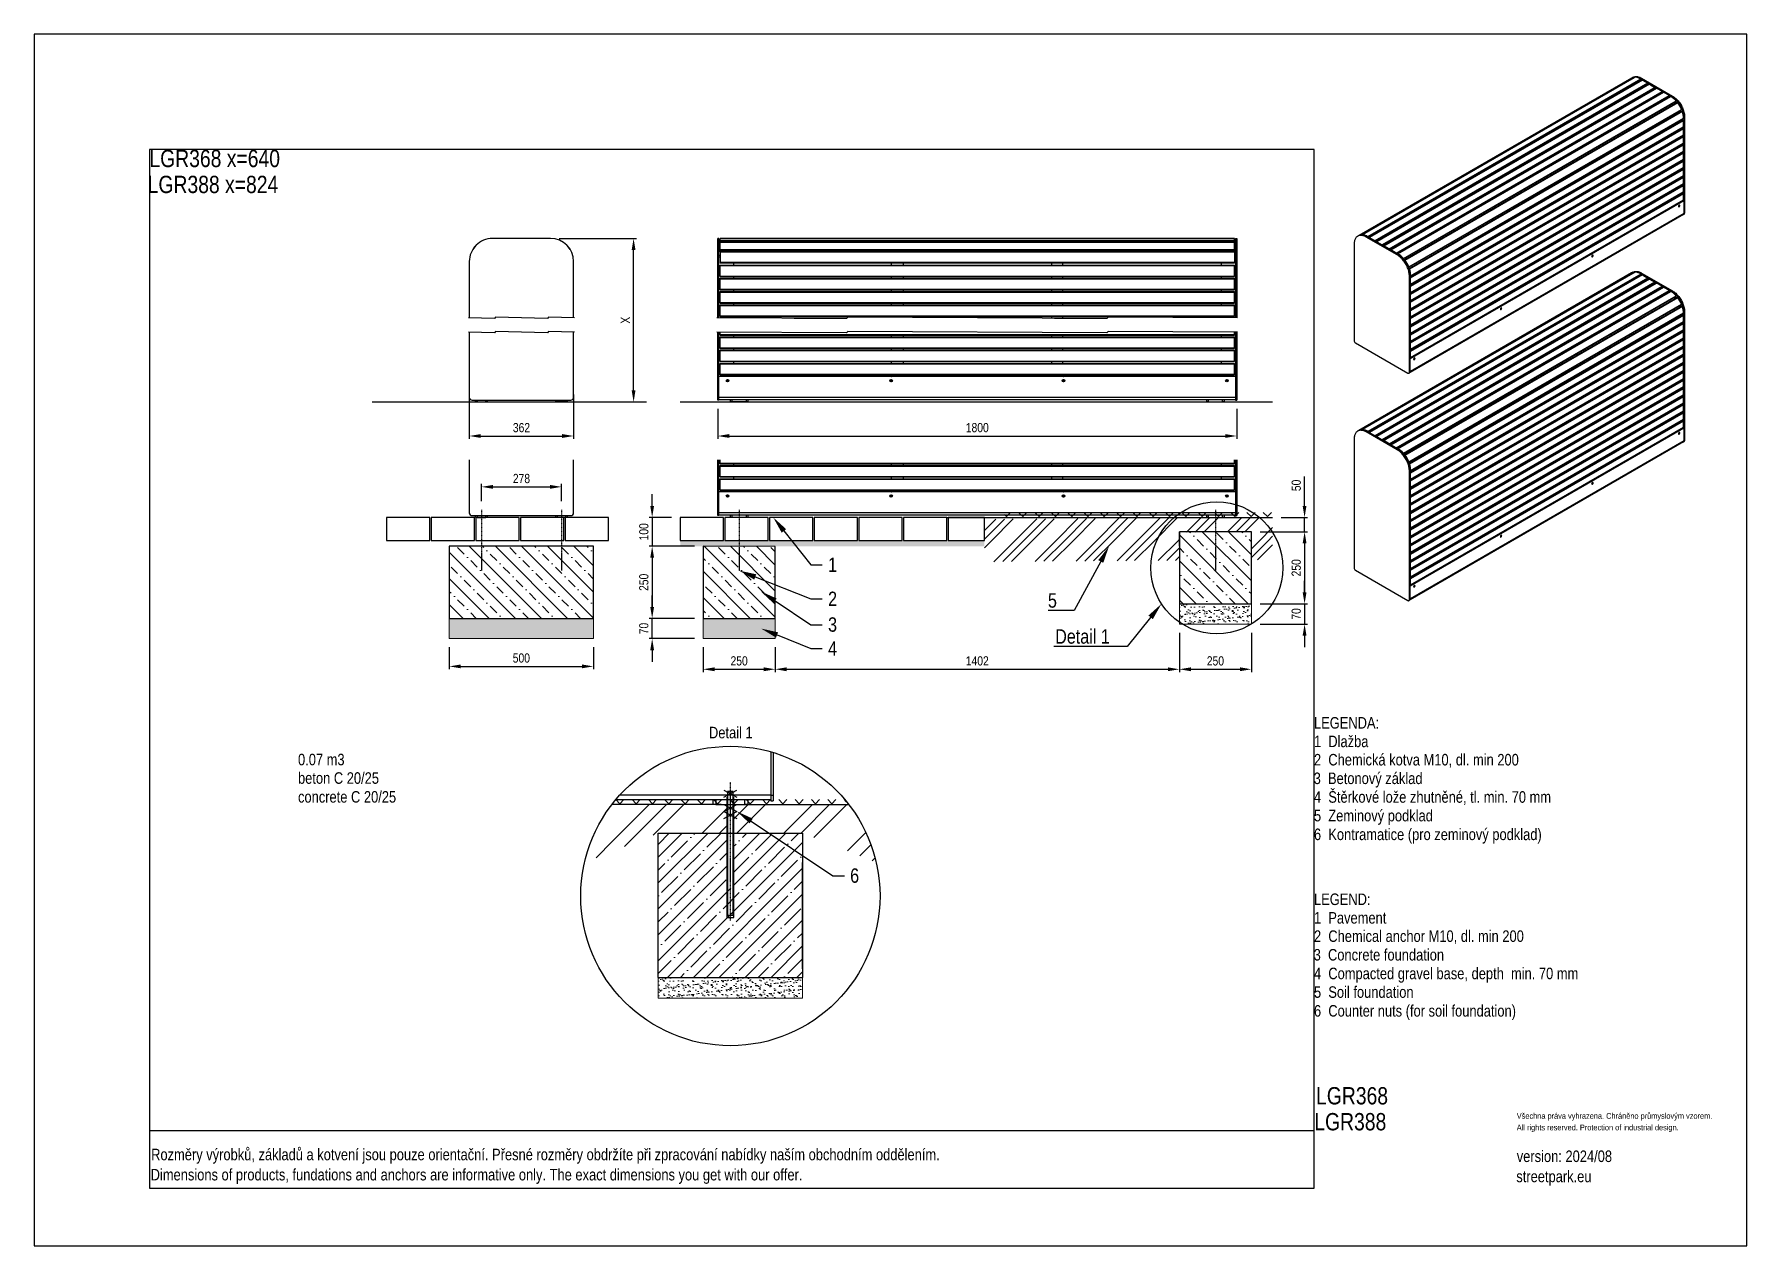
# Model space of a CAD drawing. Header units: millimetres. Extents: x 11004 to 16944, y 3085 to 7285.
import ezdxf
from ezdxf import colors
from ezdxf.entities.mleader import LeaderData, LeaderLine
from ezdxf.lldxf.tags import DXFTag
from ezdxf.math import Vec2, Vec3

# ---------------------------------------------------------------- set-up
doc = ezdxf.new("R2010")
doc.units = ezdxf.units.MM
doc.header["$LTSCALE"] = 0.3
doc.linetypes.add('DashDot', pattern=[15, 9, -3, 0, -3])
doc.layers.add('Nekreslit', color=6, linetype='Continuous', plot=False)
doc.layers.add('SRAFY', color=251, linetype='Continuous', lineweight=13)
doc.styles.add('SEACAD_Arial', font='arial.ttf', dxfattribs={"width": 0.8})
tags = doc.linetypes.add('HIDDEN2', pattern=[4.7625, 3.175, -1.5875]).pattern_tags.tags
tags[6:7] = [DXFTag(74, 4), DXFTag(75, 0), DXFTag(340, '0'), DXFTag(46, 0.0), DXFTag(50, 0.0), DXFTag(44, 0.0), DXFTag(45, 0.0)]
tags[4:5] = [DXFTag(74, 4), DXFTag(75, 0), DXFTag(340, '0'), DXFTag(46, 0.0), DXFTag(50, 0.0), DXFTag(44, 0.0), DXFTag(45, 0.0)]
doc.dimstyles.new('ISO-25', dxfattribs={"dimtxt": 1.6, "dimasz": 2, "dimexe": 0.5, "dimexo": 1.5, "dimtad": 1, "dimdec": 0, "dimtxsty": 'SEACAD_Arial', "dimcen": 2, "dimadec": 0, "dimazin": 0, "dimtfac": 1, "dimtdec": 0, "dimtmove": 0, "dimatfit": 3, "dimfxl": 1, "dimarcsym": 0})

msp = doc.modelspace()

# ---------------------------------------------------------------- texts
at = {"style": 'SEACAD_Arial', "width": 0.8}
for s, height, p in [('LGR388 x=824  ', 60, (11397.9, 6734.7)), ('LEGENDA:', 40, (15443.3, 4878.1)), ('1  Dlažba', 40, (15443.3, 4813.8)), ('0.07 m3', 40, (11919.3, 4750.9)), ('2  Chemická kotva M10, dl. min 200', 40, (15443.3, 4750.3)), ('beton C 20/25', 40, (11919.3, 4686.7)), ('3  Betonový základ', 40, (15442.2, 4685.8)), ('concrete C 20/25', 40, (11919.3, 4621.5)), ('4  Štěrkové lože zhutněné, tl. min. 70 mm', 40, (15443.3, 4621.1)), ('5  Zeminový podklad', 40, (15443.3, 4556.5)), ('6  Kontramatice (pro zeminový podklad)', 40, (15443.3, 4491.5)), ('LEGEND:', 40, (15443.3, 4266.4)), ('1  Pavement', 40, (15443.3, 4202.1)), ('2  Chemical anchor M10, dl. min 200', 40, (15443.3, 4138.6)), ('3  Concrete foundation', 40, (15442.2, 4074)), ('4  Compacted gravel base, depth  min. 70 mm', 40, (15443.3, 4009.3)), ('5  Soil foundation', 40, (15443.3, 3944.7)), ('6  Counter nuts (for soil foundation)', 40, (15443.3, 3879.7)), ('LGR388  ', 60, (15444.4, 3485.3)), ('Všechna práva vyhrazena. Chráněno průmyslovým vzorem.', 20, (16146.7, 3525.3)), ('All rights reserved. Protection of industrial design.', 20, (16146.7, 3485.3)), ('Rozměry výrobků, základů a kotvení jsou pouze orientační. Přesné rozměry obdržíte při zpracování nabídky naším obchodním oddělením.', 39.9982, (11409.8, 3381.6)), ('version: 2024/08', 40, (16146.7, 3375.5)), ('Dimensions of products, fundations and anchors are informative only. The exact dimensions you get with our offer.', 39.9982, (11408.2, 3311.7)), ('streetpark.eu', 40, (16145.1, 3305.6))]:
    msp.add_text(s, height=height, dxfattribs=at).set_placement(p)
at = {"char_height": 60, "attachment_point": 1, "style": 'SEACAD_Arial'}
for s, insert, width in [('LGR368 x=640', (11403.9, 6884.7), 880.891), ('LGR368  ', (15450.5, 3635.2), 253.994)]:
    msp.add_mtext(s, dxfattribs=dict(at, insert=insert, width=width))
at = {"insert": (13344.8, 4884.4), "char_height": 40, "attachment_point": 1, "style": 'SEACAD_Arial'}
msp.add_mtext_dynamic_manual_height_columns('Detail 1', width=226.121, gutter_width=200, heights=[0], dxfattribs=at)

# ---------------------------------------------------------------- blocks, each defined once
blk = doc.blocks.new('*D134')
at = {"color": 0, "lineweight": -2, "transparency": 16777216}
for p, q in [((12555.4, 5666.4), (12555.4, 5726.2)), ((12595.4, 5716.2), (12793.4, 5716.2)), ((12833.4, 5666.4), (12833.4, 5726.2))]:
    blk.add_line(p, q, dxfattribs=at)
at = {"color": 0, "transparency": 16777216}
for points in [[(12595.4, 5722.9), (12595.4, 5709.5), (12555.4, 5716.2)], [(12793.4, 5722.9), (12793.4, 5709.5), (12833.4, 5716.2)]]:
    blk.add_solid(points, dxfattribs=at)
at = {"layer": 'Defpoints', "color": 0, "transparency": 16777216}
for p in [(12833.4, 5716.2), (12555.4, 5636.4), (12833.4, 5636.4)]:
    blk.add_point(p, dxfattribs=at)
at = {"color": 0, "transparency": 16777216, "insert": (12694.4, 5745), "char_height": 32, "attachment_point": 5, "style": 'SEACAD_Arial'}
blk.add_mtext('278', dxfattribs=at)
blk = doc.blocks.new('*D137')
at = {"color": 0, "lineweight": -2, "transparency": 16777216}
for p, q in [((15305.5, 5560.6), (15420.7, 5560.6)), ((15410.7, 5520.6), (15410.7, 5350.6)), ((15256.4, 5310.6), (15420.7, 5310.6))]:
    blk.add_line(p, q, dxfattribs=at)
at = {"color": 0, "transparency": 16777216}
for points in [[(15404, 5520.6), (15417.3, 5520.6), (15410.7, 5560.6)], [(15404, 5350.6), (15417.3, 5350.6), (15410.7, 5310.6)]]:
    blk.add_solid(points, dxfattribs=at)
at = {"layer": 'Defpoints', "color": 0, "transparency": 16777216}
for p in [(15275.5, 5560.6), (15226.4, 5310.6), (15410.7, 5310.6)]:
    blk.add_point(p, dxfattribs=at)
at = {"color": 0, "transparency": 16777216, "insert": (15381.8, 5435.6), "char_height": 32, "attachment_point": 5, "rotation": 90, "style": 'SEACAD_Arial'}
blk.add_mtext('250', dxfattribs=at)
blk = doc.blocks.new('*D138')
at = {"color": 0, "lineweight": -2, "transparency": 16777216}
for p, q in [((15410.7, 5350.6), (15410.7, 5390.6)), ((15256.4, 5310.6), (15420.7, 5310.6)), ((15410.7, 5310.6), (15410.7, 5240.6)), ((15256.4, 5240.6), (15420.7, 5240.6)), ((15410.7, 5200.6), (15410.7, 5160.6))]:
    blk.add_line(p, q, dxfattribs=at)
at = {"color": 0, "transparency": 16777216}
for points in [[(15404, 5350.6), (15417.3, 5350.6), (15410.7, 5310.6)], [(15404, 5200.6), (15417.3, 5200.6), (15410.7, 5240.6)]]:
    blk.add_solid(points, dxfattribs=at)
at = {"layer": 'Defpoints', "color": 0, "transparency": 16777216}
for p in [(15226.4, 5310.6), (15226.4, 5240.6), (15410.7, 5240.6)]:
    blk.add_point(p, dxfattribs=at)
at = {"color": 0, "transparency": 16777216, "insert": (15381.8, 5275.6), "char_height": 32, "attachment_point": 5, "rotation": 90, "style": 'SEACAD_Arial'}
blk.add_mtext('70', dxfattribs=at)
blk = doc.blocks.new('*D139')
at = {"color": 0, "lineweight": -2, "transparency": 16777216}
for p, q in [((12444, 5160.1), (12444, 5083.8)), ((12944, 5160.1), (12944, 5083.8)), ((12484, 5093.8), (12904, 5093.8))]:
    blk.add_line(p, q, dxfattribs=at)
at = {"color": 0, "transparency": 16777216}
for points in [[(12484, 5100.5), (12484, 5087.2), (12444, 5093.8)], [(12904, 5100.5), (12904, 5087.2), (12944, 5093.8)]]:
    blk.add_solid(points, dxfattribs=at)
at = {"layer": 'Defpoints', "color": 0, "transparency": 16777216}
for p in [(12444, 5190.1), (12944, 5190.1), (12944, 5093.8)]:
    blk.add_point(p, dxfattribs=at)
at = {"color": 0, "transparency": 16777216, "insert": (12694, 5122.7), "char_height": 32, "attachment_point": 5, "style": 'SEACAD_Arial'}
blk.add_mtext('500', dxfattribs=at)
blk = doc.blocks.new('*D140')
at = {"color": 0, "lineweight": -2, "transparency": 16777216}
for p, q in [((13324.4, 5160.1), (13324.4, 5073.8)), ((13574.4, 5160), (13574.4, 5073.8)), ((13364.4, 5083.8), (13534.4, 5083.8))]:
    blk.add_line(p, q, dxfattribs=at)
at = {"color": 0, "transparency": 16777216}
for points in [[(13364.4, 5090.5), (13364.4, 5077.1), (13324.4, 5083.8)], [(13534.4, 5090.5), (13534.4, 5077.1), (13574.4, 5083.8)]]:
    blk.add_solid(points, dxfattribs=at)
at = {"layer": 'Defpoints', "color": 0, "transparency": 16777216}
for p in [(13324.4, 5190.1), (13574.4, 5190), (13574.4, 5083.8)]:
    blk.add_point(p, dxfattribs=at)
at = {"color": 0, "transparency": 16777216, "insert": (13449.4, 5112.7), "char_height": 32, "attachment_point": 5, "style": 'SEACAD_Arial'}
blk.add_mtext('250', dxfattribs=at)
blk = doc.blocks.new('*D141')
at = {"color": 0, "lineweight": -2, "transparency": 16777216}
for p, q in [((14976.4, 5210.6), (14976.4, 5073.8)), ((15226.4, 5210.6), (15226.4, 5073.8)), ((15016.4, 5083.8), (15186.4, 5083.8))]:
    blk.add_line(p, q, dxfattribs=at)
at = {"color": 0, "transparency": 16777216}
for points in [[(15016.4, 5090.5), (15016.4, 5077.1), (14976.4, 5083.8)], [(15186.4, 5090.5), (15186.4, 5077.1), (15226.4, 5083.8)]]:
    blk.add_solid(points, dxfattribs=at)
at = {"layer": 'Defpoints', "color": 0, "transparency": 16777216}
for p in [(14976.4, 5240.6), (15226.4, 5240.6), (15226.4, 5083.8)]:
    blk.add_point(p, dxfattribs=at)
at = {"color": 0, "transparency": 16777216, "insert": (15101.4, 5112.7), "char_height": 32, "attachment_point": 5, "style": 'SEACAD_Arial'}
blk.add_mtext('250', dxfattribs=at)
blk = doc.blocks.new('*D142')
at = {"color": 0, "lineweight": -2, "transparency": 16777216}
for p, q in [((14976.4, 5210.6), (14976.4, 5073.8)), ((13574.4, 5160), (13574.4, 5073.8)), ((13614.4, 5083.8), (14936.4, 5083.8))]:
    blk.add_line(p, q, dxfattribs=at)
at = {"color": 0, "transparency": 16777216}
for points in [[(13614.4, 5090.5), (13614.4, 5077.1), (13574.4, 5083.8)], [(14936.4, 5090.5), (14936.4, 5077.1), (14976.4, 5083.8)]]:
    blk.add_solid(points, dxfattribs=at)
at = {"layer": 'Defpoints', "color": 0, "transparency": 16777216}
for p in [(14976.4, 5240.6), (13574.4, 5190), (14976.4, 5083.8)]:
    blk.add_point(p, dxfattribs=at)
at = {"color": 0, "transparency": 16777216, "insert": (14275.4, 5112.7), "char_height": 32, "attachment_point": 5, "style": 'SEACAD_Arial'}
blk.add_mtext('1402', dxfattribs=at)
blk = doc.blocks.new('*D135')
at = {"color": 0, "lineweight": -2, "transparency": 16777216}
for p, q in [((12513.4, 6036.4), (12513.4, 5882.5)), ((12875.4, 6036.4), (12875.4, 5882.5)), ((12553.4, 5892.5), (12835.4, 5892.5))]:
    blk.add_line(p, q, dxfattribs=at)
at = {"color": 0, "transparency": 16777216}
for points in [[(12553.4, 5899.2), (12553.4, 5885.9), (12513.4, 5892.5)], [(12835.4, 5899.2), (12835.4, 5885.9), (12875.4, 5892.5)]]:
    blk.add_solid(points, dxfattribs=at)
at = {"layer": 'Defpoints', "color": 0, "transparency": 16777216}
for p in [(12513.4, 6066.4), (12875.4, 6066.4), (12875.4, 5892.5)]:
    blk.add_point(p, dxfattribs=at)
at = {"color": 0, "transparency": 16777216, "insert": (12694.4, 5921.4), "char_height": 32, "attachment_point": 5, "style": 'SEACAD_Arial'}
blk.add_mtext('362', dxfattribs=at)
blk = doc.blocks.new('*D143')
at = {"color": 0, "lineweight": -2, "transparency": 16777216}
for p, q in [((15410.7, 5650.4), (15410.7, 5752)), ((15329.9, 5610.4), (15420.7, 5610.4)), ((15410.7, 5560.6), (15410.7, 5610.4)), ((15256.4, 5560.6), (15420.7, 5560.6)), ((15410.7, 5520.6), (15410.7, 5480.6))]:
    blk.add_line(p, q, dxfattribs=at)
at = {"color": 0, "transparency": 16777216}
for points in [[(15404, 5650.4), (15417.3, 5650.4), (15410.7, 5610.4)], [(15404, 5520.6), (15417.3, 5520.6), (15410.7, 5560.6)]]:
    blk.add_solid(points, dxfattribs=at)
at = {"layer": 'Defpoints', "color": 0, "transparency": 16777216}
for p in [(15299.9, 5610.4), (15410.7, 5610.4), (15226.4, 5560.6)]:
    blk.add_point(p, dxfattribs=at)
at = {"color": 0, "transparency": 16777216, "insert": (15381.8, 5721.2), "char_height": 32, "attachment_point": 5, "rotation": 90, "style": 'SEACAD_Arial'}
blk.add_mtext('50', dxfattribs=at)
blk = doc.blocks.new('*D144')
at = {"color": 0, "lineweight": -2, "transparency": 16777216}
for p, q in [((13375.4, 5986.4), (13375.4, 5882.5)), ((15175.4, 5986.4), (15175.4, 5882.5)), ((13415.4, 5892.5), (15135.4, 5892.5))]:
    blk.add_line(p, q, dxfattribs=at)
at = {"color": 0, "transparency": 16777216}
for points in [[(13415.4, 5899.2), (13415.4, 5885.9), (13375.4, 5892.5)], [(15135.4, 5899.2), (15135.4, 5885.9), (15175.4, 5892.5)]]:
    blk.add_solid(points, dxfattribs=at)
at = {"layer": 'Defpoints', "color": 0, "transparency": 16777216}
for p in [(13375.4, 6016.4), (15175.4, 6016.4), (15175.4, 5892.5)]:
    blk.add_point(p, dxfattribs=at)
at = {"color": 0, "transparency": 16777216, "insert": (14275.4, 5921.4), "char_height": 32, "attachment_point": 5, "style": 'SEACAD_Arial'}
blk.add_mtext('1800', dxfattribs=at)
blk = doc.blocks.new('*D145')
at = {"color": 0, "lineweight": -2, "transparency": 16777216}
for p, q in [((13147.7, 5650.4), (13147.7, 5690.4)), ((13214.9, 5610.4), (13137.7, 5610.4)), ((13147.7, 5610.4), (13147.7, 5510.4)), ((13294.4, 5510.4), (13137.7, 5510.4)), ((13147.7, 5470.4), (13147.7, 5430.4))]:
    blk.add_line(p, q, dxfattribs=at)
at = {"color": 0, "transparency": 16777216}
for points in [[(13141.1, 5650.4), (13154.4, 5650.4), (13147.7, 5610.4)], [(13141.1, 5470.4), (13154.4, 5470.4), (13147.7, 5510.4)]]:
    blk.add_solid(points, dxfattribs=at)
at = {"layer": 'Defpoints', "color": 0, "transparency": 16777216}
for p in [(13244.9, 5610.4), (13147.7, 5510.4), (13324.4, 5510.4)]:
    blk.add_point(p, dxfattribs=at)
at = {"color": 0, "transparency": 16777216, "insert": (13118.9, 5560.4), "char_height": 32, "attachment_point": 5, "rotation": 90, "style": 'SEACAD_Arial'}
blk.add_mtext('100', dxfattribs=at)
blk = doc.blocks.new('*D146')
at = {"color": 0, "lineweight": -2, "transparency": 16777216}
for p, q in [((13294.4, 5510.4), (13137.7, 5510.4)), ((13147.7, 5470.4), (13147.7, 5300)), ((13294.4, 5260), (13137.7, 5260))]:
    blk.add_line(p, q, dxfattribs=at)
at = {"color": 0, "transparency": 16777216}
for points in [[(13141.1, 5470.4), (13154.4, 5470.4), (13147.7, 5510.4)], [(13141.1, 5300), (13154.4, 5300), (13147.7, 5260)]]:
    blk.add_solid(points, dxfattribs=at)
at = {"layer": 'Defpoints', "color": 0, "transparency": 16777216}
for p in [(13324.4, 5510.4), (13147.7, 5260), (13324.4, 5260)]:
    blk.add_point(p, dxfattribs=at)
at = {"color": 0, "transparency": 16777216, "insert": (13118.9, 5385.2), "char_height": 32, "attachment_point": 5, "rotation": 90, "style": 'SEACAD_Arial'}
blk.add_mtext('250', dxfattribs=at)
blk = doc.blocks.new('*D147')
at = {"color": 0, "lineweight": -2, "transparency": 16777216}
for p, q in [((13147.7, 5300), (13147.7, 5340)), ((13294.4, 5260), (13137.7, 5260)), ((13147.7, 5190), (13147.7, 5260)), ((13294.4, 5190), (13137.7, 5190)), ((13147.7, 5150), (13147.7, 5110))]:
    blk.add_line(p, q, dxfattribs=at)
at = {"color": 0, "transparency": 16777216}
for points in [[(13141.1, 5300), (13154.4, 5300), (13147.7, 5260)], [(13141.1, 5150), (13154.4, 5150), (13147.7, 5190)]]:
    blk.add_solid(points, dxfattribs=at)
at = {"layer": 'Defpoints', "color": 0, "transparency": 16777216}
for p in [(13147.7, 5260), (13324.4, 5260), (13324.4, 5190)]:
    blk.add_point(p, dxfattribs=at)
at = {"color": 0, "transparency": 16777216, "insert": (13118.9, 5225), "char_height": 32, "attachment_point": 5, "rotation": 90, "style": 'SEACAD_Arial'}
blk.add_mtext('70', dxfattribs=at)
blk = doc.blocks.new('*D149')
at = {"color": 0, "lineweight": -2, "transparency": 16777216}
for p, q in [((12825.4, 6577.3), (13093.3, 6577.3)), ((13083.3, 6050.4), (13083.3, 6537.3)), ((12883.4, 6010.4), (13093.3, 6010.4))]:
    blk.add_line(p, q, dxfattribs=at)
at = {"color": 0, "transparency": 16777216}
for points in [[(13076.6, 6537.3), (13089.9, 6537.3), (13083.3, 6577.3)], [(13076.6, 6050.4), (13089.9, 6050.4), (13083.3, 6010.4)]]:
    blk.add_solid(points, dxfattribs=at)
at = {"layer": 'Defpoints', "color": 0, "transparency": 16777216}
for p in [(12795.4, 6577.3), (13083.3, 6577.3), (12853.4, 6010.4)]:
    blk.add_point(p, dxfattribs=at)
at = {"color": 0, "transparency": 16777216, "insert": (13054.8, 6293.9), "char_height": 32, "attachment_point": 5, "rotation": 90, "style": 'SEACAD_Arial'}
blk.add_mtext('X', dxfattribs=at)

# ---------------------------------------------------------------- dimensions: what is measured, and where the dimension line sits
dim = msp.add_linear_dim(base=(13083.3, 6577.3), p1=(12853.4, 6010.4), p2=(12795.4, 6577.3), angle=90, text='X', dimstyle='ISO-25')
dim.commit()
dim.dimension.update_dxf_attribs({"geometry": '*D149', "text_midpoint": (13054.8, 6293.9)})
for base, p1, p2, picture, middle in [((12875.4, 5892.5), (12513.4, 6066.4), (12875.4, 6066.4), '*D135', (12694.4, 5921.4)), ((15175.4, 5892.5), (13375.4, 6016.4), (15175.4, 6016.4), '*D144', (14275.4, 5921.4))]:
    dim = msp.add_linear_dim(base=base, p1=p1, p2=p2, dimstyle='ISO-25')
    dim.commit()
    dim.dimension.update_dxf_attribs({"geometry": picture, "text_midpoint": middle})
for base, p1, p2, override, picture, middle in [((12833.4, 5716.2), (12555.4, 5636.4), (12833.4, 5636.4), {"dimscale": 0}, '*D134', (12694.4, 5745)), ((14976.4, 5083.8), (13574.4, 5190), (14976.4, 5240.6), {"dimscale": 0, "dimtix": 0, "dimtofl": 1, "dimtmove": 0, "dimatfit": 3}, '*D142', (14275.4, 5112.7)), ((15226.4, 5083.8), (14976.4, 5240.6), (15226.4, 5240.6), {"dimscale": 0, "dimtix": 0, "dimtofl": 1, "dimtmove": 0, "dimatfit": 3}, '*D141', (15101.4, 5112.7)), ((12944, 5093.8), (12444, 5190.1), (12944, 5190.1), {"dimscale": 0, "dimtix": 0, "dimtofl": 1, "dimtmove": 0, "dimatfit": 3}, '*D139', (12694, 5122.7)), ((13574.4, 5083.8), (13324.4, 5190.1), (13574.4, 5190), {"dimscale": 0, "dimtix": 0, "dimtofl": 1, "dimtmove": 0, "dimatfit": 3}, '*D140', (13449.4, 5112.7))]:
    dim = msp.add_linear_dim(base=base, p1=p1, p2=p2, dimstyle='ISO-25', override=override)
    dim.commit()
    dim.dimension.update_dxf_attribs({"geometry": picture, "text_midpoint": middle})
for base, p1, p2, picture, middle in [((15410.7, 5610.4), (15226.4, 5560.6), (15299.9, 5610.4), '*D143', (15381.8, 5721.2)), ((13147.7, 5510.4), (13244.9, 5610.4), (13324.4, 5510.4), '*D145', (13118.9, 5560.4)), ((13147.7, 5260), (13324.4, 5190), (13324.4, 5260), '*D147', (13118.9, 5225))]:
    dim = msp.add_linear_dim(base=base, p1=p1, p2=p2, angle=90, dimstyle='ISO-25')
    dim.commit()
    dim.dimension.update_dxf_attribs({"geometry": picture, "text_midpoint": middle})
for base, p1, p2, override, picture, middle in [((15410.7, 5310.6), (15275.5, 5560.6), (15226.4, 5310.6), {"dimscale": 0}, '*D137', (15381.8, 5435.6)), ((15410.7, 5240.6), (15226.4, 5310.6), (15226.4, 5240.6), {"dimscale": 0, "dimtmove": 1}, '*D138', (15381.8, 5275.6))]:
    dim = msp.add_linear_dim(base=base, p1=p1, p2=p2, angle=90, dimstyle='ISO-25', override=override)
    dim.commit()
    dim.dimension.update_dxf_attribs({"geometry": picture, "text_midpoint": middle})
dim = msp.add_linear_dim(base=(13147.7, 5260), p1=(13324.4, 5510.4), p2=(13324.4, 5260), angle=90, dimstyle='ISO-25')
dim.commit()
dim.dimension.update_dxf_attribs({"geometry": '*D146', "text_midpoint": (13147.7, 5385.2), "dimtype": 160})

# ---------------------------------------------------------------- hatches: boundary and pattern name
at = {"layer": 'SRAFY'}
h = msp.add_hatch(dxfattribs=at)
h.set_pattern_fill('GOST_GROUND', color=256, scale=10)
h.set_pattern_definition([(45, (6909.47, 295.79), (141.4214, -9e-15), [200]), (45, (6939.47, 295.79), (141.4214, -9e-15), [200]), (45, (6969.47, 295.79), (141.4214, -9e-15), [200])])
h.paths.add_polyline_path([(14976.4, 5461.5), (14299.9, 5456.6), (14299.9, 5604.3), (15299.9, 5610.4), (15299.9, 5463), (15226.4, 5463), (15226.4, 5560.6), (14976.4, 5558.7)])
h = msp.add_hatch(dxfattribs=at)
h.set_pattern_fill('TERACO', color=256, scale=20)
h.set_pattern_definition([(45, (6909.467, 295.79), (-28.28427, 28.28427), [20, -20]), (135, (6966.035, 295.79), (-28.28427, -28.28427), [20, -20])])
h.paths.add_polyline_path([(14369.9, 5610.4), (14369.9, 5633.5), (15299.9, 5633.5), (15299.9, 5610.5)])
h = msp.add_hatch(dxfattribs=at)
h.set_pattern_fill('AR-SAND', color=256, scale=0.5)
h.set_pattern_definition([(37.5, (6709.467, 295.79), (-0.800016, 24.47066), [0, -19.304, 0, -21.59, 0, -20.6375]), (7.5, (6709.467, 295.79), (22.47616, 35.84126), [0, -10.414, 0, -17.399, 0, -6.6675]), (327.5, (6693.846, 295.79), (39.54962, 0.07186), [0, -6.35, 0, -22.86, 0, -29.845]), (317.5, (6693.846, 295.79), (38.17782, 11.14647), [0, -3.175, 0, -14.986, 0, -17.145])])
h.paths.add_polyline_path([(13244.9, 5530.4), (13244.9, 5510.5), (13275.4, 5510.4), (13395.4, 5510.3), (13395.4, 5530.4)])
h.paths.add_polyline_path([(14299.9, 5510.1), (14299.9, 5530.4), (13395.4, 5530.4), (13395.4, 5510.3), (13525.4, 5510.1)])
h = msp.add_hatch(dxfattribs=at)
h.set_pattern_fill('BETON-PROSTY', color=256, scale=0.8, angle=90)
h.set_pattern_definition([(135, (6258.19, 781.864), (-45.25483, -45.25483), []), (135, (6258.19, 827.12), (-67.88225, -22.6274), [32, -16, 0, -16])])
h.paths.add_polyline_path([(15226.4, 5560.6), (14976.4, 5560.6), (14976.4, 5310.6), (15226.4, 5310.6)])
h = msp.add_hatch(dxfattribs=at)
h.set_pattern_fill('BETON-PROSTY', color=256, scale=0.8, angle=90)
h.set_pattern_definition([(135, (6702.88, 731.35), (-45.25483, -45.25483), []), (135, (6702.88, 776.605), (-67.88225, -22.6274), [32, -16, 0, -16])])
h.paths.add_polyline_path([(12944, 5385.1), (12944, 5510.1), (12444, 5510.5), (12444, 5260.1), (12444, 5260.1), (12944, 5260.1)])
h.paths.add_polyline_path([(13574.4, 5390.5), (13574.4, 5510), (13324.4, 5510.1), (13324.4, 5260.1), (13574.4, 5260.1)])
h = msp.add_hatch(dxfattribs=at)
h.set_pattern_fill('AR-SAND', color=256, scale=0.5)
h.set_pattern_definition([(37.5, (6853.852, 781.862), (-0.800016, 24.47066), [0, -19.304, 0, -21.59, 0, -20.6375]), (7.5, (6853.852, 781.862), (22.47616, 35.84126), [0, -10.414, 0, -17.399, 0, -6.6675]), (327.5, (6838.231, 781.862), (39.54962, 0.07186), [0, -6.35, 0, -22.86, 0, -29.845]), (317.5, (6838.23, 781.862), (38.17782, 11.14647), [0, -3.175, 0, -14.986, 0, -17.145])])
h.paths.add_polyline_path([(14976.4, 5310.6), (15226.4, 5310.6), (15226.4, 5240.6), (14976.4, 5240.6)])
h = msp.add_hatch(dxfattribs=at)
h.set_pattern_fill('AR-SAND', color=256, scale=0.5)
h.set_pattern_definition([(37.5, (6802.88, 731.35), (-0.800016, 24.47066), [0, -19.304, 0, -21.59, 0, -20.6375]), (7.5, (6802.88, 731.35), (22.47616, 35.84126), [0, -10.414, 0, -17.399, 0, -6.6675]), (327.5, (6787.258, 731.35), (39.54962, 0.07186), [0, -6.35, 0, -22.86, 0, -29.845]), (317.5, (6787.26, 731.35), (38.17782, 11.14647), [0, -3.175, 0, -14.986, 0, -17.145])])
h.paths.add_polyline_path([(12944, 5190.1), (12944, 5260.1), (12444, 5260.1), (12444, 5190.1)])
h.paths.add_polyline_path([(13574.4, 5190.1), (13574.4, 5260), (13574.4, 5260), (13324.4, 5260), (13324.4, 5190)])
h = msp.add_hatch(dxfattribs=at)
h.set_pattern_fill('TERACO', color=256, scale=20)
h.set_pattern_definition([(45, (5172.4, -699.72), (-28.28427, 28.28427), [20, -20]), (135, (5228.97, -699.72), (-28.28427, -28.28427), [20, -20])])
h.paths.add_polyline_path([(13017.2, 4614.9), (13017.2, 4638), (13820.8, 4638), (13820.8, 4614.9)])
h = msp.add_hatch(dxfattribs=at)
h.set_pattern_fill('GOST_GROUND', color=256, scale=20)
h.set_pattern_definition([(45, (5940, 245.79), (282.8427, -2e-14), [400]), (45, (6000, 245.79), (282.8427, -2e-14), [400]), (45, (6060, 245.79), (282.8427, -2e-14), [400])])
edge = h.paths.add_edge_path()
edge.add_line((13409, 4615), (13387, 4615))
edge.add_line((13387, 4615), (13008, 4615))
edge.add_arc((13419, 4297.8), 519.1, 142.33693, 166.98753)
edge.add_line((12913.2, 4414.7), (13169, 4515.7))
edge.add_line((13169, 4515.7), (13409, 4515.7))
edge.add_line((13409, 4515.7), (13409, 4615))
edge = h.paths.add_edge_path()
edge.add_line((13829.9, 4615), (13451, 4615))
edge.add_line((13451, 4615), (13429, 4615))
edge.add_line((13429, 4615), (13429, 4515.7))
edge.add_line((13429, 4515.7), (13669, 4515.7))
edge.add_line((13669, 4515.7), (13924.8, 4414.7))
edge.add_arc((13419, 4297.8), 519.1, 13.01247, 37.66307)
h = msp.add_hatch(dxfattribs=at)
h.set_pattern_fill('ANSI35', color=256, scale=10, angle=0.00001)
h.set_pattern_definition([(45, (5940, 346.8), (-44.9013, 44.90127), []), (45, (5984.9, 346.8), (-44.9013, 44.90127), [79.375, -15.875, 0, -15.875])])
h.paths.add_polyline_path([(13669, 4515.7), (13429, 4515.7), (13429, 4324.7), (13409, 4324.7), (13409, 4515.7), (13169, 4515.7), (13169, 4015.7), (13669, 4015.7)])
h = msp.add_hatch(dxfattribs=at)
h.set_pattern_fill('AR-SAND', color=256, scale=0.5)
h.set_pattern_definition([(37.5, (5046.428, -514.906), (-0.800016, 24.47066), [0, -19.304, 0, -21.59, 0, -20.6375]), (7.5, (5046.428, -514.906), (22.47616, 35.84126), [0, -10.414, 0, -17.399, 0, -6.6675]), (327.5, (5030.807, -514.906), (39.54962, 0.07186), [0, -6.35, 0, -22.86, 0, -29.845]), (317.5, (5030.807, -514.906), (38.17782, 11.14647), [0, -3.175, 0, -14.986, 0, -17.145])])
h.paths.add_polyline_path([(13169, 4013.9), (13669, 4013.9), (13669, 3943.9), (13169, 3943.8)])

# ---------------------------------------------------------------- linework, layer by layer
for p, q in [((16545.1, 7133.6), (15599, 6587.4)), ((16552.6, 7136.1), (15606.5, 6590)), ((16554.1, 7134.8), (15608.6, 6589)), ((16557.6, 7136.3), (15611.5, 6590.1)), ((16557.9, 7136.4), (15611.8, 6590.2)), ((16576.7, 7129.7), (15630.6, 6583.5)), ((16549.4, 7136.1), (16547.3, 7134.8)), ((16554.1, 7134.8), (16554.3, 7134.4)), ((16577.3, 7131.9), (16579.4, 7133.1)), ((16577.3, 7131.9), (16684.4, 7070)), ((16579.4, 7133.1), (16686.6, 7071.2)), ((16577.7, 7127.9), (15631.6, 6581.7)), ((16581.8, 7126.5), (15635.7, 6580.3)), ((16582.5, 7126.4), (15636.4, 6580.2)), ((16601.6, 7115.4), (15655.5, 6569.2)), ((16602.7, 7113.6), (15656.6, 6567.4)), ((16606.2, 7112.4), (15660.1, 6566.2)), ((16606.9, 7112.3), (15660.8, 6566.2)), ((16626, 7101.3), (15679.9, 6555.1)), ((16627.1, 7099.5), (15681, 6553.3)), ((16630.7, 7098.2), (15684.6, 6552)), ((15685.4, 6552), (16631.5, 7098.1)), ((15704.5, 6540.9), (16650.6, 7087.1)), ((15705.5, 6539.1), (16651.6, 7085.3)), ((16655.1, 7084.1), (15709, 6538)), ((15709.8, 6537.9), (16655.9, 7084.1)), ((15728.9, 6526.9), (16675, 7073)), ((15729.9, 6525), (16676, 7071.2)), ((16680.1, 7069.7), (15734, 6523.5)), ((15734.7, 6523.5), (16680.8, 7069.6)), ((16577.7, 7127.9), (16577.7, 7124.2)), ((16582.5, 7126.4), (16601.6, 7115.4)), ((16602.7, 7113.6), (16602.7, 7110.4)), ((16606.9, 7112.3), (16626, 7101.3)), ((16627.1, 7099.5), (16627.1, 7096.1)), ((16650.6, 7087.1), (16631.5, 7098.1)), ((16651.6, 7082.1), (16651.6, 7085.3)), ((16675, 7073), (16655.9, 7084.1)), ((16676, 7067.4), (16676, 7071.2)), ((16684.4, 7070), (16686.6, 7071.2)), ((15753.4, 6508.4), (16699.6, 7054.6)), ((15754, 6506.4), (16700.1, 7052.6)), ((16703.6, 7048.8), (15757.5, 6502.7)), ((15758.8, 6502.1), (16704.9, 7048.2)), ((15772.1, 6477.4), (16718.2, 7023.5)), ((15772.2, 6478.8), (16718.3, 7025)), ((16719.6, 7018.6), (15773.5, 6472.4)), ((16721.1, 7017.2), (15775, 6471)), ((16694.4, 7043.5), (16700.1, 7052.6)), ((16709, 7018.2), (16719.6, 7018.6)), ((16709.6, 7018.6), (16709.6, 7018.2)), ((15777.6, 6442.3), (16723.7, 6988.5)), ((15777.6, 6414.2), (16723.7, 6960.3)), ((15778.3, 6446.6), (16724.4, 6992.7)), ((15778.3, 6417.8), (16724.4, 6963.9)), ((16724.7, 6993.4), (15778.6, 6447.2)), ((15778.6, 6440.5), (16724.7, 6986.7)), ((15778.6, 6418.5), (16724.7, 6964.6)), ((15778.6, 6412.3), (16724.7, 6958.5)), ((16723.7, 6988.5), (16720.4, 6990.4)), ((16723.7, 6960.3), (16720.9, 6961.9)), ((16724.7, 6964.6), (16724.7, 6986.7)), ((16724.7, 6936.5), (16724.7, 6958.5)), ((16726.9, 6996.5), (16729, 6997.8)), ((16726.9, 6996.5), (16726.9, 6663.4)), ((16729, 6997.8), (16729, 6664.6)), ((15777.6, 6386), (16723.7, 6932.2)), ((15777.6, 6357.8), (16723.7, 6904)), ((15778.3, 6389.6), (16724.4, 6935.8)), ((15778.3, 6361.4), (16724.4, 6907.6)), ((15778.6, 6390.3), (16724.7, 6936.5)), ((15778.6, 6384.2), (16724.7, 6930.3)), ((15778.6, 6362.1), (16724.7, 6908.3)), ((15778.6, 6356), (16724.7, 6902.2)), ((16723.7, 6932.2), (16720.9, 6933.8)), ((16723.7, 6904), (16720.9, 6905.6)), ((16724.7, 6908.3), (16724.7, 6930.3)), ((16724.7, 6880.1), (16724.7, 6902.2)), ((15777.6, 6329.7), (16723.7, 6875.8)), ((15777.6, 6301.5), (16723.7, 6847.7)), ((15778.3, 6333.3), (16724.4, 6879.4)), ((15778.3, 6305.1), (16724.4, 6851.3)), ((15778.6, 6333.9), (16724.7, 6880.1)), ((15778.6, 6327.8), (16724.7, 6874)), ((15778.6, 6305.8), (16724.7, 6851.9)), ((15778.6, 6299.6), (16724.7, 6845.8)), ((16355.3, 6846.7), (16376.5, 6859)), ((16723.7, 6875.8), (16720.9, 6877.4)), ((16723.7, 6847.7), (16720.9, 6849.2)), ((16724.7, 6851.9), (16724.7, 6874)), ((16724.7, 6823.8), (16724.7, 6845.8)), ((15777.6, 6273.3), (16723.7, 6819.5)), ((15777.6, 6245.1), (16723.7, 6791.3)), ((15778.3, 6276.9), (16724.4, 6823.1)), ((15778.3, 6248.7), (16724.4, 6794.9)), ((15778.6, 6277.6), (16724.7, 6823.8)), ((15778.6, 6271.5), (16724.7, 6817.7)), ((15778.6, 6249.4), (16724.7, 6795.6)), ((15778.6, 6243.3), (16724.7, 6789.5)), ((16723.7, 6819.5), (16720.9, 6821.1)), ((16723.7, 6791.3), (16720.9, 6792.9)), ((16724.7, 6795.6), (16724.7, 6817.7)), ((16724.7, 6767.4), (16724.7, 6789.5)), ((15777.6, 6217), (16723.7, 6763.1)), ((15777.6, 6188.8), (16723.7, 6735)), ((15778.3, 6220.6), (16724.4, 6766.7)), ((15778.3, 6192.4), (16724.4, 6738.6)), ((15778.6, 6221.3), (16724.7, 6767.4)), ((15778.6, 6215.1), (16724.7, 6761.3)), ((15778.6, 6193.1), (16724.7, 6739.3)), ((15778.6, 6187), (16724.7, 6733.1)), ((16723.7, 6763.1), (16720.9, 6764.7)), ((16723.7, 6735), (16720.9, 6736.6)), ((16724.7, 6739.3), (16724.7, 6761.3)), ((16724.7, 6711.1), (16724.7, 6733.1)), ((15776.4, 6113.9), (16724.6, 6661.2)), ((16723.7, 6709.3), (15776.5, 6162.5)), ((16725.8, 6708), (15776.5, 6160)), ((16725.8, 6663.9), (15776.5, 6115.9)), ((15778.3, 6164.2), (16724.4, 6710.4)), ((15778.6, 6164.9), (16724.7, 6711.1)), ((16061.5, 6677.1), (16082.7, 6689.3)), ((16678.2, 6683.7), (16678.2, 6683)), ((16681.5, 6685.3), (16681.9, 6685.1)), ((16681.7, 6685.7), (16682.3, 6685.4)), ((16683.4, 6686.7), (16683.4, 6686)), ((16685.1, 6687.7), (16685.1, 6687)), ((16685.8, 6687.4), (16685.8, 6688.1)), ((16696.5, 6694.3), (16697.2, 6693.9)), ((16697.2, 6693.9), (16698.2, 6694.6)), ((16698.2, 6694.6), (16697.6, 6694.9)), ((16697.9, 6695.1), (16698.4, 6694.9)), ((16698.4, 6694.9), (16698, 6695.1)), ((16698.4, 6694.9), (16698, 6695.1)), ((16698.4, 6694.7), (16698.2, 6694.6)), ((16698.4, 6694.9), (16699, 6695.7)), ((16704.9, 6699.1), (16704.9, 6698.4)), ((16705.9, 6699), (16705.9, 6699.7)), ((16709.9, 6691.5), (16708.8, 6692.1)), ((16716.7, 6705.9), (16717.3, 6705.6)), ((16717.3, 6705.6), (16718.4, 6706.2)), ((16718.4, 6706.2), (16717.8, 6706.6)), ((16725.8, 6708), (16723.7, 6709.3)), ((16725.3, 6660), (16727.4, 6661.2)), ((16725.8, 6708), (16725.8, 6663.9)), ((16726.9, 6663.4), (16729, 6664.6)), ((12525.3, 6539.3), (12525.5, 6539.6)), ((12795.4, 6577.3), (12593.4, 6577.3)), ((12863.5, 6539.3), (12863.3, 6539.6)), ((13379.4, 6577.3), (13375.4, 6577.3)), ((13375.4, 6497.3), (13375.4, 6577.3)), ((13379.4, 6497.3), (13379.4, 6577.3)), ((13379.4, 6545.3), (13383.4, 6545.3)), ((13379.4, 6542.9), (13383.4, 6542.9)), ((15167.4, 6577.3), (13383.4, 6577.3)), ((13383.4, 6570.3), (13383.4, 6577.3)), ((13383.4, 6577.3), (15167.4, 6577.3)), ((13383.4, 6577.3), (13383.4, 6577.3)), ((13383.4, 6567.6), (13383.4, 6570.3)), ((13383.4, 6570.3), (15167.4, 6570.3)), ((13383.4, 6565.3), (13383.4, 6567.6)), ((13383.4, 6567.6), (15167.4, 6567.6)), ((15167.4, 6565.3), (13383.4, 6565.3)), ((13383.4, 6565), (13383.4, 6565.3)), ((13383.4, 6539.6), (13383.4, 6565)), ((13383.4, 6565), (15167.4, 6565)), ((13383.4, 6536.8), (13383.4, 6539.6)), ((13383.4, 6539.6), (15167.4, 6539.6)), ((13383.4, 6530.7), (13383.4, 6536.8)), ((13383.4, 6536.8), (15167.4, 6536.8)), ((15167.4, 6570.3), (15167.4, 6577.3)), ((15167.4, 6577.3), (15167.4, 6577.3)), ((15167.4, 6567.6), (15167.4, 6570.3)), ((15167.4, 6565.3), (15167.4, 6567.6)), ((15167.4, 6565), (15167.4, 6565.3)), ((15167.4, 6539.6), (15167.4, 6565)), ((15167.4, 6545.3), (15171.4, 6545.3)), ((15167.4, 6542.9), (15171.4, 6542.9)), ((15167.4, 6536.8), (15167.4, 6539.6)), ((15167.4, 6530.7), (15167.4, 6536.8)), ((15171.4, 6577.3), (15171.4, 6497.3)), ((15171.4, 6577.3), (15175.4, 6577.3)), ((15175.4, 6577.3), (15175.4, 6497.3)), ((15582.4, 6557.5), (15582.4, 6224.4)), ((15597, 6586.2), (15594.8, 6585)), ((15627, 6583.2), (15624.8, 6582)), ((15732, 6520.2), (15624.8, 6582)), ((15734.1, 6521.4), (15627, 6583.2)), ((15631.6, 6581.7), (15631.6, 6580.5)), ((15635.3, 6578.4), (15635.3, 6579.6)), ((15636.4, 6580.2), (15655.5, 6569.2)), ((15656.6, 6567.4), (15656.6, 6566.2)), ((15659.7, 6564.3), (15659.7, 6565.5)), ((15660.8, 6566.2), (15679.9, 6555.1)), ((15681, 6553.3), (15681, 6552.1)), ((15684.3, 6551.3), (15684.3, 6550.1)), ((15704.5, 6540.9), (15685.4, 6552)), ((15705.5, 6537.9), (15705.5, 6539.1)), ((15708.7, 6537.3), (15708.7, 6536)), ((15728.9, 6526.9), (15709.8, 6537.9)), ((12513.4, 6497.3), (12513.4, 6302.3)), ((12875.4, 6302.4), (12875.4, 6497.3)), ((13375.4, 6302.3), (13375.4, 6497.3)), ((13379.4, 6497.3), (13375.4, 6497.3)), ((13379.4, 6519.5), (13383.4, 6519.5)), ((13379.4, 6513.8), (13383.4, 6513.8)), ((13379.4, 6302.3), (13379.4, 6497.3)), ((15167.4, 6530.7), (13383.4, 6530.7)), ((13383.4, 6530.7), (13383.4, 6529.5)), ((13383.4, 6529.5), (13383.4, 6494.1)), ((15167.4, 6529.5), (13383.4, 6529.5)), ((13383.4, 6494.1), (13383.4, 6492.2)), ((15167.4, 6494.1), (13383.4, 6494.1)), ((15167.4, 6492.2), (13383.4, 6492.2)), ((13383.4, 6485.2), (15167.4, 6485.2)), ((13383.4, 6483.2), (13383.4, 6485.2)), ((13383.4, 6447.2), (13383.4, 6483.2)), ((13383.4, 6483.2), (15167.4, 6483.2)), ((13429.4, 6492.2), (13429.4, 6485.2)), ((13978.4, 6485.2), (13978.4, 6492.2)), ((14018.4, 6492.2), (14018.4, 6485.2)), ((14532.4, 6492.2), (14532.4, 6485.2)), ((14572.4, 6485.2), (14572.4, 6492.2)), ((15121.4, 6492.2), (15121.4, 6485.2)), ((15167.4, 6530.7), (15167.4, 6529.5)), ((15167.4, 6529.5), (15167.4, 6494.1)), ((15167.4, 6519.5), (15171.4, 6519.5)), ((15167.4, 6513.8), (15171.4, 6513.8)), ((15167.4, 6494.1), (15167.4, 6492.2)), ((15167.4, 6483.2), (15167.4, 6485.2)), ((15167.4, 6447.2), (15167.4, 6483.2)), ((15171.4, 6497.3), (15171.4, 6302.4)), ((15171.4, 6497.3), (15175.4, 6497.3)), ((15175.4, 6497.3), (15175.4, 6302.4)), ((15729.9, 6523.8), (15729.9, 6525)), ((15734.1, 6521.4), (15732, 6520.2)), ((15733.7, 6522.8), (15733.7, 6521.6)), ((15753.2, 6505.2), (15754, 6506.4)), ((15756.3, 6501.4), (15756.8, 6501.6)), ((15757.3, 6502.5), (15756.4, 6501.1)), ((15770.2, 6477.2), (15771.8, 6477.3)), ((15770.7, 6477.2), (15770.3, 6477)), ((16369.2, 6505), (16369.5, 6504.8)), ((16369.3, 6505.4), (16369.9, 6505.1)), ((16371, 6506.4), (16371, 6505.7)), ((16384.4, 6514.1), (16384.4, 6513.4)), ((16385.1, 6513.8), (16385.1, 6514.5)), ((16395.8, 6520.7), (16396.5, 6520.4)), ((16396.5, 6520.4), (16397.5, 6521)), ((16397.5, 6521), (16396.9, 6521.3)), ((16397.7, 6521.1), (16397.5, 6521)), ((16398.2, 6521.6), (16397.8, 6521.9)), ((16398.2, 6521.6), (16397.8, 6521.9)), ((16398.2, 6521.6), (16398.5, 6522.2)), ((16404.2, 6525.5), (16404.2, 6524.8)), ((16405.2, 6525.4), (16405.2, 6526.1)), ((16409.2, 6517.9), (16408.1, 6518.5)), ((16416, 6532.4), (16416.6, 6532)), ((16416.6, 6532), (16417.7, 6532.6)), ((16417.7, 6532.6), (16417.1, 6533)), ((13383.4, 6445.2), (13383.4, 6447.2)), ((13383.4, 6447.2), (15167.4, 6447.2)), ((13383.4, 6445.2), (15167.4, 6445.2)), ((13383.4, 6439.2), (15167.4, 6439.2)), ((13383.4, 6437.2), (13383.4, 6439.2)), ((13383.4, 6401.2), (13383.4, 6437.2)), ((13383.4, 6437.2), (15167.4, 6437.2)), ((13429.4, 6445.2), (13429.4, 6439.2)), ((13978.4, 6439.2), (13978.4, 6445.2)), ((14018.4, 6445.2), (14018.4, 6439.2)), ((14532.4, 6445.2), (14532.4, 6439.2)), ((14572.4, 6439.2), (14572.4, 6445.2)), ((15121.4, 6445.2), (15121.4, 6439.2)), ((15167.4, 6445.2), (15167.4, 6447.2)), ((15167.4, 6437.2), (15167.4, 6439.2)), ((15167.4, 6401.2), (15167.4, 6437.2)), ((16545.1, 6458), (15599, 5911.8)), ((16552.6, 6460.6), (15606.5, 5914.4)), ((16554.1, 6459.2), (15608.6, 5913.4)), ((16557.6, 6460.7), (15611.5, 5914.5)), ((16557.9, 6460.8), (15611.8, 5914.6)), ((16576.7, 6454.1), (15630.6, 5907.9)), ((16577.7, 6452.3), (15631.6, 5906.1)), ((16581.8, 6450.9), (15635.7, 5904.7)), ((16582.5, 6450.8), (15636.4, 5904.6)), ((16601.6, 6439.8), (15655.5, 5893.6)), ((16602.7, 6438), (15656.6, 5891.8)), ((16606.2, 6436.8), (15660.1, 5890.6)), ((16606.9, 6436.7), (15660.8, 5890.6)), ((16626, 6425.7), (15679.9, 5879.5)), ((16627.1, 6423.9), (15681, 5877.7)), ((16630.7, 6422.6), (15684.6, 5876.4)), ((15685.4, 5876.4), (16631.5, 6422.5)), ((15772, 6472.4), (15773.5, 6472.4)), ((15776.5, 6447.9), (15774.4, 6446.7)), ((15774.4, 6113.5), (15774.4, 6446.7)), ((15776.5, 6114.8), (15776.5, 6447.9)), ((15777.5, 6446.6), (15776.5, 6447.2)), ((15777.6, 6442.3), (15776.5, 6442.9)), ((15776.5, 6418.5), (15777.6, 6417.8)), ((15778.6, 6418.5), (15778.6, 6440.5)), ((16549.4, 6460.5), (16547.3, 6459.2)), ((16554.1, 6459.2), (16554.3, 6458.8)), ((16577.3, 6456.3), (16579.4, 6457.5)), ((16577.3, 6456.3), (16684.4, 6394.4)), ((16577.7, 6452.3), (16577.7, 6448.6)), ((16579.4, 6457.5), (16686.6, 6395.7)), ((16582.5, 6450.8), (16601.6, 6439.8)), ((16602.7, 6438), (16602.7, 6434.8)), ((16606.9, 6436.7), (16626, 6425.7)), ((16627.1, 6423.9), (16627.1, 6420.5)), ((16650.6, 6411.5), (16631.5, 6422.5)), ((13383.4, 6399.2), (13383.4, 6401.2)), ((13383.4, 6401.2), (15167.4, 6401.2)), ((13383.4, 6399.2), (15167.4, 6399.2)), ((13383.4, 6393.2), (15167.4, 6393.2)), ((13383.4, 6391.2), (13383.4, 6393.2)), ((13383.4, 6355.2), (13383.4, 6391.2)), ((13383.4, 6391.2), (15167.4, 6391.2)), ((13429.4, 6399.2), (13429.4, 6393.2)), ((13978.4, 6393.2), (13978.4, 6399.2)), ((14018.4, 6399.2), (14018.4, 6393.2)), ((14532.4, 6399.2), (14532.4, 6393.2)), ((14572.4, 6393.2), (14572.4, 6399.2)), ((15121.4, 6399.2), (15121.4, 6393.2)), ((15167.4, 6399.2), (15167.4, 6401.2)), ((15167.4, 6391.2), (15167.4, 6393.2)), ((15167.4, 6355.2), (15167.4, 6391.2)), ((15704.5, 5865.3), (16650.6, 6411.5)), ((15705.5, 5863.5), (16651.6, 6409.7)), ((16655.1, 6408.5), (15709, 5862.4)), ((15709.8, 5862.3), (16655.9, 6408.5)), ((15728.9, 5851.3), (16675, 6397.4)), ((15729.9, 5849.4), (16676, 6395.6)), ((16680.1, 6394.1), (15734, 5847.9)), ((15734.7, 5847.9), (16680.8, 6394)), ((15753.4, 5832.8), (16699.6, 6379)), ((15754, 5830.8), (16700.1, 6377)), ((16703.6, 6373.2), (15757.5, 5827.1)), ((15758.8, 5826.5), (16704.9, 6372.7)), ((15777.6, 6414.2), (15776.5, 6414.8)), ((15776.5, 6390.3), (15777.6, 6389.7)), ((15777.6, 6386), (15776.5, 6386.6)), ((15776.5, 6362.1), (15777.6, 6361.5)), ((15777.6, 6357.8), (15776.5, 6358.4)), ((15778.6, 6390.3), (15778.6, 6412.3)), ((15778.6, 6362.1), (15778.6, 6384.2)), ((15778.6, 6333.9), (15778.6, 6356)), ((16651.6, 6406.5), (16651.6, 6409.7)), ((16675, 6397.4), (16655.9, 6408.5)), ((16676, 6391.8), (16676, 6395.6)), ((16684.4, 6394.4), (16686.6, 6395.7)), ((16694.4, 6367.9), (16700.1, 6377)), ((12600.4, 6300.4), (12510.4, 6302.4)), ((12604.4, 6304.4), (12600.4, 6300.4)), ((12784.4, 6300.4), (12604.4, 6304.4)), ((12788.4, 6304.4), (12784.4, 6300.4)), ((12878.4, 6302.4), (12788.4, 6304.4)), ((13821.9, 6300.4), (13372.4, 6302.4)), ((13383.4, 6353.2), (13383.4, 6355.2)), ((13383.4, 6355.2), (15167.4, 6355.2)), ((13383.4, 6353.2), (15167.4, 6353.2)), ((13383.4, 6347.2), (15167.4, 6347.2)), ((13383.4, 6345.2), (13383.4, 6347.2)), ((13383.4, 6309.2), (13383.4, 6345.2)), ((13383.4, 6345.2), (15167.4, 6345.2)), ((13383.4, 6307.2), (13383.4, 6309.2)), ((13383.4, 6309.2), (15167.4, 6309.2)), ((13383.4, 6307.2), (15167.4, 6307.2)), ((13429.4, 6353.2), (13429.4, 6347.2)), ((13429.4, 6307.2), (13429.4, 6302.1)), ((13639.8, 6301.2), (13822.7, 6301.2)), ((13825.9, 6304.4), (13821.9, 6300.4)), ((14724.9, 6300.4), (13825.9, 6304.4)), ((13978.4, 6347.2), (13978.4, 6353.2)), ((13978.4, 6303.7), (13978.4, 6307.2)), ((14018.4, 6353.2), (14018.4, 6347.2)), ((14018.4, 6307.2), (14018.4, 6303.5)), ((14532.4, 6353.2), (14532.4, 6347.2)), ((14532.4, 6307.2), (14532.4, 6301.2)), ((14542.8, 6301.2), (14725.7, 6301.2)), ((14572.4, 6347.2), (14572.4, 6353.2)), ((14572.4, 6301.2), (14572.4, 6307.2)), ((14728.9, 6304.4), (14724.9, 6300.4)), ((15178.4, 6302.4), (14728.9, 6304.4)), ((15121.4, 6353.2), (15121.4, 6347.2)), ((15121.4, 6307.2), (15121.4, 6302.6)), ((15167.4, 6353.2), (15167.4, 6355.2)), ((15167.4, 6345.2), (15167.4, 6347.2)), ((15167.4, 6309.2), (15167.4, 6345.2)), ((15167.4, 6307.2), (15167.4, 6309.2)), ((15772.1, 5801.8), (16718.2, 6347.9)), ((15772.2, 5803.2), (16718.3, 6349.4)), ((16719.6, 6343), (15773.5, 5796.8)), ((16721.1, 6341.6), (15775, 5795.4)), ((15776.5, 6333.9), (15777.6, 6333.3)), ((15777.6, 6329.7), (15776.5, 6330.3)), ((15776.5, 6305.8), (15777.6, 6305.2)), ((15777.6, 6301.5), (15776.5, 6302.1)), ((15777.6, 5766.7), (16723.7, 6312.9)), ((15778.3, 5771), (16724.4, 6317.2)), ((15778.6, 6305.8), (15778.6, 6327.8)), ((16724.7, 6317.8), (15778.6, 5771.6)), ((15778.6, 5764.9), (16724.7, 6311.1)), ((15778.6, 6277.6), (15778.6, 6299.6)), ((16060.3, 6327), (16060.3, 6326.3)), ((16066.9, 6330.5), (16067.2, 6330.3)), ((16067, 6330.9), (16067.3, 6330.8)), ((16067.3, 6331), (16067.3, 6330.3)), ((16067.9, 6330.7), (16067.9, 6331.4)), ((16078.7, 6337.6), (16079.3, 6337.3)), ((16079.3, 6337.3), (16080.4, 6337.9)), ((16080.4, 6337.9), (16079.8, 6338.3)), ((16080, 6338.4), (16080.5, 6338.2)), ((16080.5, 6338.2), (16080.1, 6338.4)), ((16080.5, 6338.2), (16080.1, 6338.4)), ((16080.6, 6338), (16080.3, 6337.9)), ((16087, 6342.4), (16087, 6341.7)), ((16088.1, 6342.3), (16088.1, 6343)), ((16092.1, 6334.8), (16091, 6335.4)), ((16098.9, 6349.3), (16099.5, 6348.9)), ((16099.5, 6348.9), (16100.5, 6349.5)), ((16100.5, 6349.5), (16099.9, 6349.9)), ((16709, 6342.6), (16719.6, 6343)), ((16709.6, 6343), (16709.6, 6342.7)), ((16723.7, 6312.9), (16720.4, 6314.8)), ((16724.7, 6289), (16724.7, 6311.1)), ((16726.9, 6320.9), (16729, 6322.2)), ((16726.9, 6320.9), (16726.9, 5875.1)), ((16729, 6322.2), (16729, 5876.3)), ((12600.4, 6250.4), (12510.4, 6252.4)), ((12513.4, 6252.3), (12513.4, 6026.6)), ((12604.4, 6254.4), (12600.4, 6250.4)), ((12784.4, 6250.4), (12604.4, 6254.4)), ((12788.4, 6254.4), (12784.4, 6250.4)), ((12878.4, 6252.4), (12788.4, 6254.4)), ((12875.4, 6026.6), (12875.4, 6252.4)), ((13821.9, 6250.4), (13372.4, 6252.4)), ((13375.4, 6026.6), (13375.4, 6252.3)), ((13379.4, 6026.6), (13379.4, 6252.3)), ((13383.4, 6244.4), (13383.4, 6252.3)), ((13383.4, 6242.4), (13383.4, 6244.4)), ((13383.4, 6244.4), (15167.4, 6244.4)), ((13383.4, 6242.4), (15167.4, 6242.4)), ((13429.4, 6242.4), (13429.4, 6236.4)), ((13825.9, 6254.4), (13821.9, 6250.4)), ((14724.9, 6250.4), (13825.9, 6254.4)), ((13978.4, 6236.4), (13978.4, 6242.4)), ((14018.4, 6242.4), (14018.4, 6236.4)), ((14532.4, 6242.4), (14532.4, 6236.4)), ((14572.4, 6236.4), (14572.4, 6242.4)), ((14728.9, 6254.4), (14724.9, 6250.4)), ((15178.4, 6252.4), (14728.9, 6254.4)), ((15121.4, 6242.4), (15121.4, 6236.4)), ((15167.4, 6244.4), (15167.4, 6252.4)), ((15167.4, 6242.4), (15167.4, 6244.4)), ((15171.4, 6252.4), (15171.4, 6026.6)), ((15175.4, 6252.4), (15175.4, 6026.6)), ((15776.5, 6277.6), (15777.6, 6277)), ((15777.6, 6273.3), (15776.5, 6273.9)), ((15776.5, 6249.4), (15777.6, 6248.8)), ((15777.6, 6245.1), (15776.5, 6245.8)), ((15777.6, 5738.6), (16723.7, 6284.8)), ((15777.6, 5710.4), (16723.7, 6256.6)), ((15778.3, 5742.2), (16724.4, 6288.4)), ((15778.3, 5714), (16724.4, 6260.2)), ((15778.6, 5742.9), (16724.7, 6289)), ((15778.6, 5736.7), (16724.7, 6282.9)), ((15778.6, 6249.4), (15778.6, 6271.5)), ((15778.6, 5714.7), (16724.7, 6260.9)), ((15778.6, 5708.6), (16724.7, 6254.7)), ((15778.6, 6221.3), (15778.6, 6243.3)), ((16723.7, 6284.8), (16720.9, 6286.3)), ((16723.7, 6256.6), (16720.9, 6258.2)), ((16724.7, 6260.9), (16724.7, 6282.9)), ((16724.7, 6232.7), (16724.7, 6254.7)), ((13383.4, 6236.4), (15167.4, 6236.4)), ((13383.4, 6234.4), (13383.4, 6236.4)), ((13383.4, 6198.4), (13383.4, 6234.4)), ((13383.4, 6234.4), (15167.4, 6234.4)), ((13383.4, 6196.4), (13383.4, 6198.4)), ((13383.4, 6198.4), (15167.4, 6198.4)), ((13383.4, 6196.4), (15167.4, 6196.4)), ((13383.4, 6190.4), (15167.4, 6190.4)), ((13383.4, 6188.4), (13383.4, 6190.4)), ((13383.4, 6152.4), (13383.4, 6188.4)), ((13383.4, 6188.4), (15167.4, 6188.4)), ((13429.4, 6196.4), (13429.4, 6190.4)), ((13978.4, 6190.4), (13978.4, 6196.4)), ((14018.4, 6196.4), (14018.4, 6190.4)), ((14532.4, 6196.4), (14532.4, 6190.4)), ((14572.4, 6190.4), (14572.4, 6196.4)), ((15121.4, 6196.4), (15121.4, 6190.4)), ((15167.4, 6234.4), (15167.4, 6236.4)), ((15167.4, 6198.4), (15167.4, 6234.4)), ((15167.4, 6196.4), (15167.4, 6198.4)), ((15167.4, 6188.4), (15167.4, 6190.4)), ((15167.4, 6152.4), (15167.4, 6188.4)), ((15587.7, 6215.2), (15769.1, 6110.5)), ((15776.5, 6221.3), (15777.6, 6220.6)), ((15777.6, 6217), (15776.5, 6217.6)), ((15776.5, 6193.1), (15777.6, 6192.5)), ((15777.6, 6188.8), (15776.5, 6189.4)), ((15777.6, 5682.2), (16723.7, 6228.4)), ((15777.6, 5654.1), (16723.7, 6200.2)), ((15778.3, 5685.8), (16724.4, 6232)), ((15778.3, 5657.7), (16724.4, 6203.8)), ((15778.6, 5686.5), (16724.7, 6232.7)), ((15778.6, 5680.4), (16724.7, 6226.6)), ((15778.6, 6193.1), (15778.6, 6215.1)), ((15778.6, 5658.3), (16724.7, 6204.5)), ((15778.6, 5652.2), (16724.7, 6198.4)), ((15778.6, 6164.9), (15778.6, 6187)), ((16723.7, 6228.4), (16720.9, 6230)), ((16723.7, 6200.2), (16720.9, 6201.8)), ((16724.7, 6204.5), (16724.7, 6226.6)), ((16724.7, 6176.4), (16724.7, 6198.4)), ((13383.4, 6150.4), (13383.4, 6152.4)), ((13383.4, 6152.4), (15167.4, 6152.4)), ((13383.4, 6150.4), (15167.4, 6150.4)), ((13383.4, 6144.4), (15167.4, 6144.4)), ((13383.4, 6142.4), (13383.4, 6144.4)), ((13383.4, 6106.4), (13383.4, 6142.4)), ((13383.4, 6142.4), (15167.4, 6142.4)), ((13429.4, 6150.4), (13429.4, 6144.4)), ((13978.4, 6144.4), (13978.4, 6150.4)), ((14018.4, 6150.4), (14018.4, 6144.4)), ((14532.4, 6150.4), (14532.4, 6144.4)), ((14572.4, 6144.4), (14572.4, 6150.4)), ((15121.4, 6150.4), (15121.4, 6144.4)), ((15167.4, 6150.4), (15167.4, 6152.4)), ((15167.4, 6142.4), (15167.4, 6144.4)), ((15167.4, 6106.4), (15167.4, 6142.4)), ((15776.5, 6164.9), (15778.6, 6163.7)), ((15776.5, 6164.9), (15777.6, 6164.3)), ((15777.6, 5625.9), (16723.7, 6172.1)), ((15777.6, 5597.7), (16723.7, 6143.9)), ((15778.3, 5629.5), (16724.4, 6175.7)), ((15778.3, 5601.3), (16724.4, 6147.5)), ((15778.3, 5573.2), (16724.4, 6119.3)), ((15778.6, 5630.2), (16724.7, 6176.4)), ((15778.6, 5624.1), (16724.7, 6170.2)), ((15778.6, 6163.7), (15779.7, 6164.3)), ((15778.6, 5602), (16724.7, 6148.2)), ((15778.6, 5595.9), (16724.7, 6142.1)), ((15778.6, 5573.8), (16724.7, 6120)), ((15779.7, 6164.3), (15779.1, 6164.7)), ((15780.3, 6164.9), (15779.9, 6165.1)), ((15780.3, 6164.9), (15779.9, 6165.1)), ((15780.3, 6164.9), (15780.6, 6165.6)), ((15780.4, 6164.7), (15780.3, 6164.6)), ((15786.3, 6168.8), (15786.3, 6168.1)), ((15787.4, 6168.7), (15787.4, 6169.5)), ((15791.4, 6161.2), (15790.3, 6161.9)), ((15798.2, 6175.7), (15798.8, 6175.3)), ((15798.8, 6175.3), (15799.8, 6175.9)), ((15799.8, 6175.9), (15799.2, 6176.3)), ((16723.7, 6172.1), (16720.9, 6173.7)), ((16723.7, 6143.9), (16720.9, 6145.5)), ((16724.7, 6148.2), (16724.7, 6170.2)), ((16724.7, 6120), (16724.7, 6142.1)), ((15171.4, 6098.4), (13379.4, 6098.4)), ((13383.4, 6104.4), (13383.4, 6106.4)), ((13383.4, 6106.4), (15167.4, 6106.4)), ((13383.4, 6104.4), (15167.4, 6104.4)), ((13392.4, 6103), (13404.4, 6103)), ((13392.4, 6103), (13392.4, 6102)), ((13392.4, 6102), (13404.4, 6102)), ((13392.4, 6098.4), (13392.4, 6102)), ((13404.4, 6103), (13404.4, 6102)), ((13404.4, 6102), (13404.4, 6098.4)), ((13411.7, 6086.3), (13411.7, 6086.3)), ((13414.4, 6103), (13414.4, 6102)), ((13414.4, 6103), (13426.4, 6103)), ((13414.4, 6102), (13426.4, 6102)), ((13414.4, 6098.4), (13414.4, 6102)), ((13426.4, 6103), (13426.4, 6102)), ((13426.4, 6102), (13426.4, 6098.4)), ((13429.4, 6104.4), (13429.4, 6098.4)), ((13959.4, 6103), (13959.4, 6102)), ((13959.4, 6103), (13971.4, 6103)), ((13959.4, 6102), (13971.4, 6102)), ((13959.4, 6098.4), (13959.4, 6102)), ((13971.4, 6103), (13971.4, 6102)), ((13971.4, 6102), (13971.4, 6098.4)), ((13978.4, 6100.4), (13978.4, 6104.4)), ((13981.4, 6103), (13981.4, 6102)), ((13981.4, 6103), (13993.4, 6103)), ((13981.4, 6102), (13993.4, 6102)), ((13981.4, 6098.4), (13981.4, 6102)), ((13993.4, 6103), (13993.4, 6102)), ((13993.4, 6102), (13993.4, 6098.4)), ((14018.4, 6104.4), (14018.4, 6098.4)), ((14532.4, 6104.4), (14532.4, 6098.4)), ((14557.4, 6103), (14557.4, 6102)), ((14557.4, 6103), (14569.4, 6103)), ((14557.4, 6102), (14569.4, 6102)), ((14557.4, 6098.4), (14557.4, 6102)), ((14569.4, 6103), (14569.4, 6102)), ((14569.4, 6102), (14569.4, 6098.4)), ((14572.4, 6100.4), (14572.4, 6104.4)), ((14579.4, 6103), (14579.4, 6102)), ((14579.4, 6103), (14591.4, 6103)), ((14579.4, 6102), (14591.4, 6102)), ((14579.4, 6098.4), (14579.4, 6102)), ((14591.4, 6103), (14591.4, 6102)), ((14591.4, 6102), (14591.4, 6098.4)), ((15121.4, 6104.4), (15121.4, 6098.4)), ((15124.4, 6103), (15136.4, 6103)), ((15124.4, 6103), (15124.4, 6102)), ((15124.4, 6102), (15136.4, 6102)), ((15124.4, 6098.4), (15124.4, 6102)), ((15136.4, 6103), (15136.4, 6102)), ((15136.4, 6102), (15136.4, 6098.4)), ((15139.2, 6086.3), (15139.2, 6086.3)), ((15146.4, 6103), (15158.4, 6103)), ((15146.4, 6103), (15146.4, 6102)), ((15146.4, 6102), (15158.4, 6102)), ((15146.4, 6098.4), (15146.4, 6102)), ((15158.4, 6103), (15158.4, 6102)), ((15158.4, 6102), (15158.4, 6098.4)), ((15167.4, 6104.4), (15167.4, 6106.4)), ((15772.8, 6110.1), (15775, 6111.3)), ((15776.5, 6114.8), (15774.4, 6113.5)), ((15777.6, 5569.6), (16723.7, 6115.7)), ((15777.6, 5541.4), (16723.7, 6087.6)), ((15777.6, 5513.2), (16723.7, 6059.4)), ((15778.3, 5545), (16724.4, 6091.2)), ((15778.3, 5516.8), (16724.4, 6063)), ((15778.6, 5567.7), (16724.7, 6113.9)), ((15778.6, 5545.7), (16724.7, 6091.8)), ((15778.6, 5539.5), (16724.7, 6085.7)), ((15778.6, 5517.5), (16724.7, 6063.7)), ((16723.7, 6115.7), (16720.9, 6117.3)), ((16723.7, 6087.6), (16720.9, 6089.1)), ((16723.7, 6059.4), (16720.9, 6061)), ((16724.7, 6091.8), (16724.7, 6113.9)), ((16724.7, 6063.7), (16724.7, 6085.7)), ((12523.4, 6016.6), (12865.4, 6016.6)), ((12535.4, 6010.4), (12535.4, 6016.6)), ((12540.4, 6010.4), (12535.4, 6010.4)), ((12540.4, 6016.6), (12540.4, 6010.4)), ((12540.4, 6010.4), (12570.4, 6010.4)), ((12570.4, 6010.4), (12570.4, 6016.6)), ((12575.4, 6010.4), (12570.4, 6010.4)), ((12575.4, 6016.6), (12575.4, 6010.4)), ((12813.4, 6010.4), (12813.4, 6016.6)), ((12818.4, 6010.4), (12813.4, 6010.4)), ((12818.4, 6016.6), (12818.4, 6010.4)), ((12848.4, 6010.4), (12818.4, 6010.4)), ((12848.4, 6010.4), (12848.4, 6016.6)), ((12853.4, 6010.4), (12848.4, 6010.4)), ((12853.4, 6016.6), (12853.4, 6010.4)), ((13375.4, 6016.6), (13375.4, 6026.6)), ((13379.4, 6026.6), (13375.4, 6026.6)), ((13379.4, 6016.6), (13375.4, 6016.6)), ((13379.4, 6016.6), (13379.4, 6026.6)), ((15171.4, 6026.4), (13379.4, 6026.4)), ((15171.4, 6018.4), (13379.4, 6018.4)), ((13419.4, 6010.4), (13419.4, 6018.4)), ((13424.4, 6010.4), (13419.4, 6010.4)), ((13424.4, 6018.4), (13424.4, 6010.4)), ((13474.4, 6010.4), (13424.4, 6010.4)), ((13474.4, 6010.4), (13474.4, 6018.4)), ((13479.4, 6010.4), (13474.4, 6010.4)), ((13479.4, 6018.4), (13479.4, 6010.4)), ((15071.4, 6010.4), (15071.4, 6018.4)), ((15076.4, 6010.4), (15071.4, 6010.4)), ((15076.4, 6018.4), (15076.4, 6010.4)), ((15076.4, 6010.4), (15126.4, 6010.4)), ((15126.4, 6010.4), (15126.4, 6018.4)), ((15131.4, 6010.4), (15126.4, 6010.4)), ((15131.4, 6018.4), (15131.4, 6010.4)), ((15171.4, 6026.6), (15171.4, 6016.6)), ((15171.4, 6026.6), (15175.4, 6026.6)), ((15171.4, 6016.6), (15175.4, 6016.6)), ((15175.4, 6026.6), (15175.4, 6016.6)), ((15777.6, 5485), (16723.7, 6031.2)), ((15777.6, 5456.9), (16723.7, 6003)), ((15778.3, 5488.6), (16724.4, 6034.8)), ((15778.3, 5460.5), (16724.4, 6006.6)), ((15778.6, 5511.4), (16724.7, 6057.5)), ((15778.6, 5489.3), (16724.7, 6035.5)), ((15778.6, 5483.2), (16724.7, 6029.4)), ((15778.6, 5461.2), (16724.7, 6007.3)), ((15778.6, 5455), (16724.7, 6001.2)), ((16355.3, 5990.4), (16376.5, 6002.6)), ((16723.7, 6031.2), (16720.9, 6032.8)), ((16723.7, 6003), (16720.9, 6004.6)), ((16724.7, 6035.5), (16724.7, 6057.5)), ((16724.7, 6007.3), (16724.7, 6029.4)), ((16724.7, 5979.2), (16724.7, 6001.2)), ((15777.6, 5428.7), (16723.7, 5974.9)), ((15777.6, 5400.5), (16723.7, 5946.7)), ((15778.3, 5432.3), (16724.4, 5978.5)), ((15778.3, 5404.1), (16724.4, 5950.3)), ((15778.6, 5433), (16724.7, 5979.2)), ((15778.6, 5426.9), (16724.7, 5973)), ((15778.6, 5404.8), (16724.7, 5951)), ((15778.6, 5398.7), (16724.7, 5944.9)), ((16723.7, 5974.9), (16720.9, 5976.5)), ((16723.7, 5946.7), (16720.9, 5948.3)), ((16724.7, 5951), (16724.7, 5973)), ((16724.7, 5922.8), (16724.7, 5944.9)), ((15582.4, 5881.9), (15582.4, 5436.1)), ((15597, 5910.6), (15594.8, 5909.4)), ((15627, 5907.7), (15624.8, 5906.4)), ((15732, 5844.6), (15624.8, 5906.4)), ((15734.1, 5845.8), (15627, 5907.7)), ((15631.6, 5906.1), (15631.6, 5905)), ((15635.3, 5902.8), (15635.3, 5904)), ((15636.4, 5904.6), (15655.5, 5893.6)), ((15656.6, 5891.8), (15656.6, 5890.6)), ((15659.7, 5888.7), (15659.7, 5889.9)), ((15660.8, 5890.6), (15679.9, 5879.5)), ((16723.7, 5921), (15776.5, 5374.2)), ((16725.8, 5919.8), (15776.5, 5371.7)), ((15778.3, 5376), (16724.4, 5922.1)), ((15778.6, 5376.6), (16724.7, 5922.8)), ((16678.2, 5895.4), (16678.2, 5894.7)), ((16681.5, 5897), (16681.9, 5896.8)), ((16681.7, 5897.5), (16682.3, 5897.1)), ((16683.4, 5898.4), (16683.4, 5897.7)), ((16685.1, 5899.4), (16685.1, 5898.7)), ((16685.8, 5899.1), (16685.8, 5899.8)), ((16696.5, 5906), (16697.2, 5905.7)), ((16697.2, 5905.7), (16698.2, 5906.3)), ((16698.2, 5906.3), (16697.6, 5906.6)), ((16697.9, 5906.8), (16698.4, 5906.6)), ((16698.4, 5906.6), (16698, 5906.9)), ((16698.4, 5906.6), (16698, 5906.9)), ((16698.4, 5906.4), (16698.2, 5906.3)), ((16698.4, 5906.6), (16699, 5907.4)), ((16704.9, 5910.8), (16704.9, 5910.1)), ((16705.9, 5910.7), (16705.9, 5911.4)), ((16709.9, 5903.2), (16708.8, 5903.8)), ((16716.7, 5917.7), (16717.3, 5917.3)), ((16717.3, 5917.3), (16718.4, 5917.9)), ((16718.4, 5917.9), (16717.8, 5918.3)), ((16725.8, 5919.8), (16723.7, 5921)), ((16725.8, 5919.8), (16725.8, 5875.7)), ((15681, 5877.7), (15681, 5876.5)), ((15684.3, 5875.8), (15684.3, 5874.5)), ((15704.5, 5865.3), (15685.4, 5876.4)), ((15705.5, 5862.3), (15705.5, 5863.5)), ((15708.7, 5861.7), (15708.7, 5860.4)), ((15728.9, 5851.3), (15709.8, 5862.3)), ((15729.9, 5848.2), (15729.9, 5849.4)), ((15734.1, 5845.8), (15732, 5844.6)), ((15733.7, 5847.2), (15733.7, 5846.1)), ((15753.2, 5829.6), (15754, 5830.8)), ((15756.3, 5825.8), (15756.8, 5826)), ((15757.3, 5826.9), (15756.4, 5825.5)), ((15776.4, 5325.6), (16724.6, 5872.9)), ((16725.8, 5875.7), (15776.5, 5327.7)), ((16061.5, 5820.8), (16082.7, 5833)), ((16725.3, 5871.7), (16727.4, 5872.9)), ((16726.9, 5875.1), (16729, 5876.3)), ((12513.4, 5810.4), (12513.4, 5626.6)), ((12875.4, 5626.6), (12875.4, 5810.4)), ((13375.4, 5626.6), (13375.4, 5810.4)), ((13379.4, 5626.6), (13379.4, 5810.4)), ((13383.4, 5798.4), (13383.4, 5810.4)), ((13383.4, 5796.4), (13383.4, 5798.4)), ((13383.4, 5798.4), (15167.4, 5798.4)), ((13383.4, 5796.4), (15167.4, 5796.4)), ((13383.4, 5790.4), (15167.4, 5790.4)), ((13383.4, 5788.4), (13383.4, 5790.4)), ((13383.4, 5752.4), (13383.4, 5788.4)), ((13383.4, 5788.4), (15167.4, 5788.4)), ((13429.4, 5796.4), (13429.4, 5790.4)), ((13978.4, 5790.4), (13978.4, 5796.4)), ((14018.4, 5796.4), (14018.4, 5790.4)), ((14532.4, 5796.4), (14532.4, 5790.4)), ((14572.4, 5790.4), (14572.4, 5796.4)), ((15121.4, 5796.4), (15121.4, 5790.4)), ((15167.4, 5798.4), (15167.4, 5810.4)), ((15167.4, 5796.4), (15167.4, 5798.4)), ((15167.4, 5788.4), (15167.4, 5790.4)), ((15167.4, 5752.4), (15167.4, 5788.4)), ((15171.4, 5810.4), (15171.4, 5626.6)), ((15175.4, 5810.4), (15175.4, 5626.6)), ((15770.2, 5801.6), (15771.8, 5801.7)), ((15770.7, 5801.6), (15770.3, 5801.4)), ((15772, 5796.8), (15773.5, 5796.8)), ((15776.5, 5772.3), (15774.4, 5771.1)), ((15774.4, 5325.3), (15774.4, 5771.1)), ((15776.5, 5326.5), (15776.5, 5772.3)), ((15777.5, 5771.1), (15776.5, 5771.6)), ((15777.6, 5766.7), (15776.5, 5767.4)), ((15778.6, 5742.9), (15778.6, 5764.9)), ((13383.4, 5750.4), (13383.4, 5752.4)), ((13383.4, 5752.4), (15167.4, 5752.4)), ((13383.4, 5750.4), (15167.4, 5750.4)), ((13383.4, 5742.4), (13383.4, 5744.4)), ((13383.4, 5744.4), (15167.4, 5744.4)), ((13383.4, 5706.4), (13383.4, 5742.4)), ((13383.4, 5742.4), (15167.4, 5742.4)), ((13383.4, 5704.4), (13383.4, 5706.4)), ((13383.4, 5706.4), (15167.4, 5706.4)), ((13383.4, 5704.4), (15167.4, 5704.4)), ((13392.4, 5703), (13404.4, 5703)), ((13392.4, 5703), (13392.4, 5702)), ((13404.4, 5703), (13404.4, 5702)), ((13414.4, 5703), (13414.4, 5702)), ((13414.4, 5703), (13426.4, 5703)), ((13426.4, 5703), (13426.4, 5702)), ((13429.4, 5750.4), (13429.4, 5744.4)), ((13429.4, 5704.4), (13429.4, 5698.4)), ((13959.4, 5703), (13959.4, 5702)), ((13959.4, 5703), (13971.4, 5703)), ((13971.4, 5703), (13971.4, 5702)), ((13978.4, 5744.4), (13978.4, 5750.4)), ((13978.4, 5700.4), (13978.4, 5704.4)), ((13981.4, 5703), (13981.4, 5702)), ((13981.4, 5703), (13993.4, 5703)), ((13993.4, 5703), (13993.4, 5702)), ((14018.4, 5750.4), (14018.4, 5744.4)), ((14018.4, 5704.4), (14018.4, 5698.4)), ((14532.4, 5750.4), (14532.4, 5744.4)), ((14532.4, 5704.4), (14532.4, 5698.4)), ((14557.4, 5703), (14557.4, 5702)), ((14557.4, 5703), (14569.4, 5703)), ((14569.4, 5703), (14569.4, 5702)), ((14572.4, 5744.4), (14572.4, 5750.4)), ((14572.4, 5700.4), (14572.4, 5704.4)), ((14579.4, 5703), (14591.4, 5703)), ((14579.4, 5703), (14579.4, 5702)), ((14591.4, 5703), (14591.4, 5702)), ((15121.4, 5750.4), (15121.4, 5744.4)), ((15121.4, 5704.4), (15121.4, 5698.4)), ((15124.4, 5703), (15124.4, 5702)), ((15124.4, 5703), (15136.4, 5703)), ((15136.4, 5703), (15136.4, 5702)), ((15146.4, 5703), (15146.4, 5702)), ((15146.4, 5703), (15158.4, 5703)), ((15158.4, 5703), (15158.4, 5702)), ((15167.4, 5750.4), (15167.4, 5752.4)), ((15167.4, 5742.4), (15167.4, 5744.4)), ((15167.4, 5706.4), (15167.4, 5742.4)), ((15167.4, 5704.4), (15167.4, 5706.4)), ((15776.5, 5742.9), (15777.6, 5742.2)), ((15777.6, 5738.6), (15776.5, 5739.2)), ((15776.5, 5714.7), (15777.6, 5714.1)), ((15777.6, 5710.4), (15776.5, 5711)), ((15778.6, 5714.7), (15778.6, 5736.7)), ((15778.6, 5686.5), (15778.6, 5708.6)), ((16384.4, 5725.8), (16384.4, 5725.1)), ((16385.1, 5725.5), (16385.1, 5726.2)), ((16395.8, 5732.4), (16396.5, 5732.1)), ((16396.5, 5732.1), (16397.5, 5732.7)), ((16397.5, 5732.7), (16396.9, 5733.1)), ((16398.2, 5733.4), (16397.8, 5733.6)), ((16398.2, 5733.4), (16397.8, 5733.6)), ((16398.2, 5733.4), (16398.5, 5734)), ((16399.1, 5734.2), (16399.3, 5734.4)), ((16404.2, 5737.2), (16404.2, 5736.5)), ((16405.2, 5737.1), (16405.2, 5737.9)), ((16409.2, 5729.6), (16408.1, 5730.3)), ((16416, 5744.1), (16416.6, 5743.7)), ((16416.6, 5743.7), (16417.7, 5744.3)), ((16417.7, 5744.3), (16417.1, 5744.7)), ((15171.4, 5698.4), (13379.4, 5698.4)), ((13392.4, 5702), (13404.4, 5702)), ((13392.4, 5698.4), (13392.4, 5702)), ((13404.4, 5702), (13404.4, 5698.4)), ((13409, 5687.3), (13406.7, 5685.5)), ((13406.7, 5685.5), (13407.2, 5682.6)), ((13407.2, 5682.6), (13409.8, 5681.6)), ((13411.7, 5686.3), (13409, 5687.3)), ((13409.8, 5681.6), (13412.1, 5683.4)), ((13412.1, 5683.4), (13411.7, 5686.3)), ((13414.4, 5702), (13426.4, 5702)), ((13414.4, 5698.4), (13414.4, 5702)), ((13426.4, 5702), (13426.4, 5698.4)), ((13959.4, 5702), (13971.4, 5702)), ((13959.4, 5698.4), (13959.4, 5702)), ((13971.4, 5702), (13971.4, 5698.4)), ((13974.2, 5686.3), (13973.7, 5683.5)), ((13973.7, 5683.5), (13975.8, 5681.6)), ((13977, 5687.3), (13974.2, 5686.3)), ((13975.8, 5681.6), (13978.6, 5682.5)), ((13979.1, 5685.4), (13977, 5687.3)), ((13978.6, 5682.5), (13979.1, 5685.4)), ((13981.4, 5702), (13993.4, 5702)), ((13981.4, 5698.4), (13981.4, 5702)), ((13993.4, 5702), (13993.4, 5698.4)), ((14557.4, 5702), (14569.4, 5702)), ((14557.4, 5698.4), (14557.4, 5702)), ((14569.4, 5702), (14569.4, 5698.4)), ((14573.8, 5687.3), (14571.7, 5685.4)), ((14571.7, 5685.4), (14572.2, 5682.5)), ((14572.2, 5682.5), (14575, 5681.6)), ((14576.6, 5686.3), (14573.8, 5687.3)), ((14575, 5681.6), (14577.1, 5683.5)), ((14577.1, 5683.5), (14576.6, 5686.3)), ((14579.4, 5702), (14591.4, 5702)), ((14579.4, 5698.4), (14579.4, 5702)), ((14591.4, 5702), (14591.4, 5698.4)), ((15124.4, 5702), (15136.4, 5702)), ((15124.4, 5698.4), (15124.4, 5702)), ((15136.4, 5702), (15136.4, 5698.4)), ((15139.2, 5686.3), (15138.7, 5683.4)), ((15138.7, 5683.4), (15141, 5681.6)), ((15141.8, 5687.3), (15139.2, 5686.3)), ((15141, 5681.6), (15143.7, 5682.6)), ((15144.1, 5685.5), (15141.8, 5687.3)), ((15143.7, 5682.6), (15144.1, 5685.5)), ((15146.4, 5702), (15158.4, 5702)), ((15146.4, 5698.4), (15146.4, 5702)), ((15158.4, 5702), (15158.4, 5698.4)), ((15776.5, 5686.5), (15777.6, 5685.9)), ((15777.6, 5682.2), (15776.5, 5682.8)), ((15776.5, 5658.3), (15777.6, 5657.7)), ((15777.6, 5654.1), (15776.5, 5654.7)), ((15778.6, 5658.3), (15778.6, 5680.4)), ((15778.6, 5630.2), (15778.6, 5652.2)), ((12523.4, 5616.6), (12865.4, 5616.6)), ((12535.4, 5610.4), (12535.4, 5616.6)), ((12540.4, 5610.4), (12535.4, 5610.4)), ((12540.4, 5616.6), (12540.4, 5610.4)), ((12540.4, 5610.4), (12570.4, 5610.4)), ((12570.4, 5610.4), (12570.4, 5616.6)), ((12575.4, 5610.4), (12570.4, 5610.4)), ((12575.4, 5616.6), (12575.4, 5610.4)), ((12813.4, 5610.4), (12813.4, 5616.6)), ((12818.4, 5610.4), (12813.4, 5610.4)), ((12818.4, 5616.6), (12818.4, 5610.4)), ((12848.4, 5610.4), (12818.4, 5610.4)), ((12848.4, 5610.4), (12848.4, 5616.6)), ((12853.4, 5610.4), (12848.4, 5610.4)), ((12853.4, 5616.6), (12853.4, 5610.4)), ((13375.4, 5616.6), (13375.4, 5626.6)), ((13379.4, 5626.6), (13375.4, 5626.6)), ((13379.4, 5616.6), (13375.4, 5616.6)), ((13379.4, 5616.6), (13379.4, 5626.6)), ((15171.4, 5626.4), (13379.4, 5626.4)), ((15171.4, 5618.4), (13379.4, 5618.4)), ((13419.4, 5610.4), (13419.4, 5618.4)), ((13424.4, 5610.4), (13419.4, 5610.4)), ((13424.4, 5618.4), (13424.4, 5610.4)), ((13474.4, 5610.4), (13424.4, 5610.4)), ((13474.4, 5610.4), (13474.4, 5618.4)), ((13479.4, 5610.4), (13474.4, 5610.4)), ((13479.4, 5618.4), (13479.4, 5610.4)), ((14169.9, 5610.4), (15299.9, 5610.4)), ((15071.4, 5610.4), (15071.4, 5618.4)), ((15076.4, 5610.4), (15071.4, 5610.4)), ((15076.4, 5618.4), (15076.4, 5610.4)), ((15076.4, 5610.4), (15126.4, 5610.4)), ((15126.4, 5610.4), (15126.4, 5618.4)), ((15131.4, 5610.4), (15126.4, 5610.4)), ((15131.4, 5618.4), (15131.4, 5610.4)), ((15171.4, 5626.6), (15171.4, 5616.6)), ((15171.4, 5626.6), (15175.4, 5626.6)), ((15171.4, 5616.6), (15175.4, 5616.6)), ((15175.4, 5626.6), (15175.4, 5616.6)), ((15776.5, 5630.2), (15777.6, 5629.6)), ((15777.6, 5625.9), (15776.5, 5626.5)), ((15776.5, 5602), (15777.6, 5601.4)), ((15777.6, 5597.7), (15776.5, 5598.3)), ((15778.6, 5602), (15778.6, 5624.1)), ((15778.6, 5573.8), (15778.6, 5595.9)), ((12226, 5530.4), (12368, 5530.4)), ((14976.4, 5510.1), (14976.4, 5559.9)), ((15776.5, 5573.8), (15777.6, 5573.2)), ((15777.6, 5569.6), (15776.5, 5570.2)), ((15776.5, 5545.7), (15777.6, 5545.1)), ((15777.6, 5541.4), (15776.5, 5542)), ((15778.6, 5545.7), (15778.6, 5567.7)), ((15778.6, 5517.5), (15778.6, 5539.5)), ((16060.3, 5538.8), (16060.3, 5538)), ((16066.9, 5542.2), (16067.2, 5542)), ((16067, 5542.6), (16067.3, 5542.5)), ((16067.3, 5542.8), (16067.3, 5542)), ((16067.9, 5542.4), (16067.9, 5543.1)), ((16078.7, 5549.4), (16079.3, 5549)), ((16079.3, 5549), (16080.4, 5549.6)), ((16080.4, 5549.6), (16079.8, 5550)), ((16080, 5550.1), (16080.5, 5549.9)), ((16080.5, 5549.9), (16080.1, 5550.2)), ((16080.5, 5549.9), (16080.1, 5550.2)), ((16087, 5554.2), (16087, 5553.4)), ((16088.1, 5554.1), (16088.1, 5554.8)), ((16092.1, 5546.5), (16091, 5547.2)), ((16098.9, 5561), (16099.5, 5560.6)), ((16099.5, 5560.6), (16100.5, 5561.3)), ((16100.5, 5561.3), (16099.9, 5561.6)), ((15776.5, 5517.5), (15777.6, 5516.9)), ((15777.6, 5513.2), (15776.5, 5513.8)), ((15776.5, 5489.3), (15777.6, 5488.7)), ((15777.6, 5485), (15776.5, 5485.7)), ((15778.6, 5489.3), (15778.6, 5511.4)), ((15778.6, 5461.2), (15778.6, 5483.2)), ((15587.7, 5426.9), (15769.1, 5322.2)), ((15776.5, 5461.2), (15777.6, 5460.5)), ((15777.6, 5456.9), (15776.5, 5457.5)), ((15776.5, 5433), (15777.6, 5432.4)), ((15777.6, 5428.7), (15776.5, 5429.3)), ((15778.6, 5433), (15778.6, 5455)), ((15778.6, 5404.8), (15778.6, 5426.9)), ((15776.5, 5404.8), (15777.6, 5404.2)), ((15777.6, 5400.5), (15776.5, 5401.1)), ((15776.5, 5376.6), (15778.6, 5375.4)), ((15776.5, 5376.6), (15777.6, 5376)), ((15778.6, 5376.6), (15778.6, 5398.7)), ((15778.6, 5375.4), (15779.7, 5376)), ((15779.7, 5376), (15779.1, 5376.4)), ((15780.3, 5376.6), (15779.9, 5376.9)), ((15780.3, 5376.6), (15779.9, 5376.9)), ((15780.3, 5376.6), (15780.6, 5377.3)), ((15780.4, 5376.4), (15780.3, 5376.4)), ((15786.3, 5380.6), (15786.3, 5379.9)), ((15787.4, 5380.5), (15787.4, 5381.2)), ((15791.4, 5373), (15790.3, 5373.6)), ((15798.2, 5387.4), (15798.8, 5387.1)), ((15798.8, 5387.1), (15799.8, 5387.7)), ((15799.8, 5387.7), (15799.2, 5388)), ((15772.8, 5321.8), (15775, 5323.1)), ((15776.5, 5326.5), (15774.4, 5325.3)), ((13559, 4797.7), (13559, 4647.2)), ((13567, 4795.3), (13567, 4647.2)), ((13559, 4647), (13034.9, 4647)), ((13396.5, 4664.6), (13441.5, 4640.6)), ((13396.5, 4640.6), (13441.5, 4664.6)), ((13410.6, 4661), (13427.4, 4661)), ((13559, 4647.2), (13559, 4627.2)), ((13559, 4647.2), (13567, 4647.2)), ((13567, 4647.2), (13567, 4627.2)), ((13387, 4615), (13008, 4615)), ((13559, 4631), (13020.9, 4631)), ((13359, 4615), (13359, 4631)), ((13369, 4615), (13359, 4615)), ((13369, 4631), (13369, 4615)), ((13369, 4615), (13469, 4615)), ((13387, 4615), (13451, 4615)), ((13396.5, 4615), (13441.5, 4591)), ((13396.5, 4591), (13441.5, 4615)), ((13396.5, 4591), (13441.5, 4567)), ((13396.5, 4567), (13441.5, 4591)), ((13451, 4615), (13829.9, 4615)), ((13469, 4615), (13469, 4631)), ((13479, 4615), (13469, 4615)), ((13479, 4631), (13479, 4615)), ((13559, 4627.2), (13567, 4627.2)), ((13169, 4414.7), (13169, 4514))]:
    msp.add_line(p, q)
at = {"color": 7, "linetype": 'Continuous'}
for p, q in [((12176, 6010.4), (13128, 6010.4)), ((13244.9, 6010.4), (15299.9, 6010.4)), ((12376, 5610.4), (12226, 5610.4)), ((12226, 5610.4), (12226, 5530.4)), ((12376, 5530.4), (12376, 5610.4)), ((12531, 5610.4), (12381, 5610.4)), ((12381, 5610.4), (12381, 5530.4)), ((12531, 5530.4), (12531, 5610.4)), ((12686, 5610.4), (12536, 5610.4)), ((12536, 5610.4), (12536, 5530.4)), ((12686, 5530.4), (12686, 5610.4)), ((12841, 5610.4), (12691, 5610.4)), ((12691, 5610.4), (12691, 5530.4)), ((12841, 5530.4), (12841, 5610.4)), ((12996, 5610.4), (12846, 5610.4)), ((12846, 5610.4), (12846, 5530.4)), ((12996, 5530.4), (12996, 5610.4)), ((13394.9, 5610.4), (13244.9, 5610.4)), ((13244.9, 5610.4), (13244.9, 5530.4)), ((13394.9, 5530.4), (13394.9, 5610.4)), ((13549.9, 5610.4), (13399.9, 5610.4)), ((13399.9, 5610.4), (13399.9, 5530.4)), ((13549.9, 5530.4), (13549.9, 5610.4)), ((13704.9, 5610.4), (13554.9, 5610.4)), ((13554.9, 5610.4), (13554.9, 5530.4)), ((13704.9, 5530.4), (13704.9, 5610.4)), ((13859.9, 5610.4), (13709.9, 5610.4)), ((13709.9, 5610.4), (13709.9, 5530.4)), ((13859.9, 5530.4), (13859.9, 5610.4)), ((14014.9, 5610.4), (13864.9, 5610.4)), ((13864.9, 5610.4), (13864.9, 5530.4)), ((14014.9, 5530.4), (14014.9, 5610.4)), ((14169.9, 5610.4), (14019.9, 5610.4)), ((14019.9, 5610.4), (14019.9, 5530.4)), ((14169.9, 5530.4), (14169.9, 5610.4)), ((14299.9, 5610.4), (14174.9, 5610.4)), ((14174.9, 5610.4), (14174.9, 5530.4)), ((14299.9, 5530.4), (14299.9, 5610.4)), ((12226, 5530.4), (12376, 5530.4)), ((12381, 5530.4), (12531, 5530.4)), ((12536, 5530.4), (12686, 5530.4)), ((12691, 5530.4), (12841, 5530.4)), ((12846, 5530.4), (12996, 5530.4)), ((13244.9, 5530.4), (13394.9, 5530.4)), ((13399.9, 5530.4), (13549.9, 5530.4)), ((13554.9, 5530.4), (13704.9, 5530.4)), ((13709.9, 5530.4), (13859.9, 5530.4)), ((13864.9, 5530.4), (14014.9, 5530.4)), ((14019.9, 5530.4), (14169.9, 5530.4)), ((14174.9, 5530.4), (14299.9, 5530.4)), ((13169, 4015.7), (13169, 4515.7)), ((13169, 4515.7), (13669, 4515.7)), ((13669, 4515.7), (13669, 4015.7)), ((13669, 4293.7), (13669, 4413.7)), ((13669, 4045.4), (13669, 4413.7)), ((13169, 4015.7), (13669, 4015.7))]:
    msp.add_line(p, q, dxfattribs=at)
at = {"linetype": 'DashDot', "lineweight": 30}
for p, q in [((12555.4, 5636.4), (12555.4, 5425.8)), ((12833.4, 5636.4), (12833.4, 5425.8)), ((13449.4, 5636.5), (13449.4, 5425.8)), ((15101.4, 5636.5), (15101.4, 5425.8))]:
    msp.add_line(p, q, dxfattribs=at)
at = {"color": 7, "linetype": 'DashDot', "lineweight": 30}
msp.add_line((13419, 4212.9), (13419, 4692.9), dxfattribs=at)
at = {"color": 7, "linetype": 'HIDDEN2'}
for p, q in [((13407, 4640.6), (13407, 4414.7)), ((13410.6, 4661), (13409, 4659.4)), ((13429, 4659.4), (13409, 4659.4)), ((13409, 4659.4), (13409, 4231.3)), ((13429, 4659.4), (13427.4, 4661)), ((13429, 4231.3), (13429, 4659.4)), ((13431, 4414.7), (13431, 4640.6)), ((13407, 4414.7), (13407, 4223.7)), ((13431, 4223.7), (13431, 4414.7)), ((13407, 4223.7), (13431, 4223.7)), ((13409, 4231.3), (13429, 4231.3)), ((13409, 4231.3), (13410.6, 4229.7)), ((13419, 4229.7), (13410.6, 4229.7)), ((13427.4, 4229.7), (13419, 4229.7)), ((13427.4, 4229.7), (13429, 4231.3))]:
    msp.add_line(p, q, dxfattribs=at)
at = {"flags": 128}
for points in [[(16546.3, 7134.2), (16546.3, 7134.2), (16548.3, 7135.4), (16550.5, 7136.3), (16552.8, 7137), (16555.3, 7137.5), (16557.8, 7137.6), (16560.4, 7137.6), (16563.1, 7137.2), (16565.9, 7136.7), (16568.7, 7135.8), (16571.5, 7134.7), (16574.4, 7133.4), (16577.3, 7131.9)], [(16549.4, 7136.1), (16550.5, 7136.6), (16552.7, 7137.6), (16555, 7138.2), (16557.4, 7138.7), (16559.9, 7138.9), (16562.5, 7138.8), (16565.2, 7138.5), (16568, 7137.9), (16570.8, 7137.1), (16573.7, 7136), (16576.5, 7134.6), (16579.4, 7133.1)], [(16557.6, 7136.3), (16557.8, 7136.3), (16557.9, 7136.4)], [(16684.4, 7070), (16687.3, 7068.2), (16690.2, 7066.2), (16693.1, 7064), (16695.9, 7061.6), (16698.6, 7059), (16701.3, 7056.2), (16704, 7053.3), (16706.5, 7050.2), (16708.9, 7046.9), (16711.2, 7043.6), (16713.4, 7040.1), (16715.4, 7036.6), (16717.3, 7033), (16719.1, 7029.3), (16720.7, 7025.6), (16722.1, 7021.8), (16723.3, 7018.1), (16724.4, 7014.4), (16725.3, 7010.7), (16726, 7007), (16726.5, 7003.4), (16726.8, 6999.9), (16726.9, 6996.5)], [(16686.6, 7071.2), (16689.5, 7069.5), (16692.3, 7067.5), (16695.2, 7065.2), (16698, 7062.8), (16700.8, 7060.2), (16703.5, 7057.4), (16706.1, 7054.5), (16708.6, 7051.4), (16711, 7048.2), (16713.3, 7044.8), (16715.5, 7041.3), (16717.6, 7037.8), (16719.5, 7034.2), (16721.2, 7030.5), (16722.8, 7026.8), (16724.2, 7023.1), (16725.5, 7019.3), (16726.5, 7015.6), (16727.4, 7011.9), (16728.1, 7008.2), (16728.6, 7004.7), (16728.9, 7001.2), (16729, 6997.8)], [(16694.8, 7044.1), (16694.8, 7044.1), (16695, 7043.9)], [(16704.9, 7048.2), (16704.7, 7048.5), (16704.5, 7048.6), (16704.3, 7048.8), (16704, 7048.9), (16703.8, 7048.9), (16703.7, 7048.9), (16703.6, 7048.8)], [(16718.2, 7023.5), (16718.3, 7023.6), (16718.4, 7023.7), (16718.5, 7023.9), (16718.5, 7024.2), (16718.5, 7024.4), (16718.4, 7024.7), (16718.3, 7025)], [(16698.4, 6694.9), (16698.4, 6694.9), (16698.4, 6694.9), (16698.4, 6694.9), (16698.4, 6694.9), (16698.4, 6694.9), (16698.4, 6694.9), (16698.4, 6694.9), (16698.4, 6694.9)], [(16699.8, 6696.1), (16699.9, 6696.2), (16700, 6696.3)], [(16712.3, 6691.7), (16712.2, 6692.4), (16711.9, 6692.9), (16711.5, 6693.3), (16710.9, 6693.4), (16710.2, 6693.2), (16709.6, 6692.8), (16708.9, 6692.2), (16708.3, 6691.5), (16707.9, 6690.6), (16707.6, 6689.7), (16707.5, 6688.9), (16707.6, 6688.2), (16707.9, 6687.6), (16708.3, 6687.3), (16708.9, 6687.2), (16709.6, 6687.3), (16710.2, 6687.7), (16710.9, 6688.3), (16711.5, 6689.1), (16711.9, 6689.9), (16712.2, 6690.8), (16712.3, 6691.7)], [(16726.9, 6663.4), (16726.8, 6662.3), (16726.5, 6661.3), (16726, 6660.5), (16725.3, 6660), (16724.5, 6659.7), (16723.6, 6659.6), (16722.6, 6659.8), (16722.4, 6659.9)], [(15624.8, 6582), (15621.9, 6583.6), (15619.1, 6584.9), (15616.2, 6586), (15613.4, 6586.8), (15610.6, 6587.4), (15607.9, 6587.7), (15605.3, 6587.8), (15602.8, 6587.6), (15600.4, 6587.2), (15598.1, 6586.5), (15595.9, 6585.5), (15593.8, 6584.4), (15591.9, 6582.9), (15590.2, 6581.3), (15588.6, 6579.4), (15587.2, 6577.3), (15585.9, 6575), (15584.9, 6572.5), (15584, 6569.8), (15583.3, 6567), (15582.8, 6564), (15582.5, 6560.8), (15582.4, 6557.5)], [(15627, 6583.2), (15624.1, 6584.8), (15621.2, 6586.1), (15618.3, 6587.2), (15615.5, 6588), (15612.7, 6588.6), (15610.1, 6588.9), (15607.4, 6589), (15604.9, 6588.8), (15602.5, 6588.4), (15600.2, 6587.7), (15598, 6586.8), (15597, 6586.2)], [(15611.3, 6588.8), (15611.2, 6589.1), (15611.2, 6589.3), (15611.2, 6589.6), (15611.3, 6589.8), (15611.4, 6590), (15611.5, 6590.1), (15611.6, 6590.2), (15611.8, 6590.2)], [(15774.4, 6446.7), (15774.3, 6450.1), (15774, 6453.6), (15773.5, 6457.2), (15772.8, 6460.8), (15771.9, 6464.5), (15770.9, 6468.2), (15769.6, 6472), (15768.2, 6475.7), (15766.6, 6479.4), (15764.9, 6483.1), (15763, 6486.7), (15760.9, 6490.3), (15758.7, 6493.7), (15756.4, 6497.1), (15754, 6500.3), (15751.5, 6503.4), (15748.9, 6506.4), (15746.2, 6509.1), (15743.4, 6511.7), (15740.6, 6514.2), (15737.7, 6516.4), (15734.9, 6518.4), (15732, 6520.2)], [(15776.5, 6447.9), (15776.4, 6451.3), (15776.1, 6454.8), (15775.6, 6458.4), (15774.9, 6462), (15774.1, 6465.7), (15773, 6469.5), (15771.8, 6473.2), (15770.3, 6476.9), (15768.7, 6480.6), (15767, 6484.3), (15765.1, 6487.9), (15763, 6491.5), (15760.9, 6495), (15758.5, 6498.3), (15756.1, 6501.5), (15753.6, 6504.6), (15751, 6507.6), (15748.3, 6510.4), (15745.5, 6513), (15742.7, 6515.4), (15739.9, 6517.6), (15737, 6519.6), (15734.1, 6521.4)], [(15758.8, 6502.1), (15758.6, 6502.3), (15758.4, 6502.5), (15758.2, 6502.6), (15757.9, 6502.7), (15757.7, 6502.7), (15757.6, 6502.7), (15757.4, 6502.6), (15757.3, 6502.5)], [(15771.8, 6477.3), (15772, 6477.3), (15772.2, 6477.4), (15772.3, 6477.6), (15772.3, 6477.7), (15772.4, 6478), (15772.4, 6478.2), (15772.3, 6478.5), (15772.2, 6478.8)], [(16397.3, 6521.5), (16397.9, 6521.6), (16398.2, 6521.6)], [(16398.2, 6521.6), (16398.2, 6521.6), (16398.2, 6521.6), (16398.2, 6521.6), (16398.2, 6521.6), (16398.2, 6521.6), (16398.2, 6521.6), (16398.2, 6521.6), (16398.2, 6521.6)], [(16398.7, 6521.7), (16398.9, 6521.9), (16399.5, 6522.8)], [(16399.1, 6522.5), (16399.2, 6522.6), (16399.3, 6522.7)], [(16411.6, 6518.1), (16411.5, 6518.8), (16411.2, 6519.3), (16410.8, 6519.7), (16410.2, 6519.8), (16409.5, 6519.6), (16408.9, 6519.2), (16408.2, 6518.6), (16407.6, 6517.9), (16407.2, 6517), (16406.9, 6516.1), (16406.8, 6515.3), (16406.9, 6514.6), (16407.2, 6514), (16407.6, 6513.7), (16408.2, 6513.6), (16408.9, 6513.8), (16409.5, 6514.2), (16410.2, 6514.7), (16410.8, 6515.5), (16411.2, 6516.4), (16411.5, 6517.2), (16411.6, 6518.1)], [(16546.3, 6458.6), (16546.3, 6458.6), (16548.3, 6459.8), (16550.5, 6460.7), (16552.8, 6461.4), (16555.3, 6461.9), (16557.8, 6462.1), (16560.4, 6462), (16563.1, 6461.6), (16565.9, 6461.1), (16568.7, 6460.2), (16571.5, 6459.2), (16574.4, 6457.8), (16577.3, 6456.3)], [(16549.4, 6460.5), (16550.5, 6461), (16552.7, 6462), (16555, 6462.7), (16557.4, 6463.1), (16559.9, 6463.3), (16562.5, 6463.2), (16565.2, 6462.9), (16568, 6462.3), (16570.8, 6461.5), (16573.7, 6460.4), (16576.5, 6459.1), (16579.4, 6457.5)], [(16557.6, 6460.7), (16557.8, 6460.7), (16557.9, 6460.8)], [(16684.4, 6394.4), (16687.3, 6392.6), (16690.2, 6390.6), (16693.1, 6388.4), (16695.9, 6386), (16698.6, 6383.4), (16701.3, 6380.6), (16704, 6377.7), (16706.5, 6374.6), (16708.9, 6371.3), (16711.2, 6368), (16713.4, 6364.5), (16715.4, 6361), (16717.3, 6357.4), (16719.1, 6353.7), (16720.7, 6350), (16722.1, 6346.2), (16723.3, 6342.5), (16724.4, 6338.8), (16725.3, 6335.1), (16726, 6331.4), (16726.5, 6327.8), (16726.8, 6324.3), (16726.9, 6320.9)], [(16686.6, 6395.7), (16689.5, 6393.9), (16692.3, 6391.9), (16695.2, 6389.7), (16698, 6387.2), (16700.8, 6384.6), (16703.5, 6381.8), (16706.1, 6378.9), (16708.6, 6375.8), (16711, 6372.6), (16713.3, 6369.2), (16715.5, 6365.8), (16717.6, 6362.2), (16719.5, 6358.6), (16721.2, 6354.9), (16722.8, 6351.2), (16724.2, 6347.5), (16725.5, 6343.7), (16726.5, 6340), (16727.4, 6336.3), (16728.1, 6332.7), (16728.6, 6329.1), (16728.9, 6325.6), (16729, 6322.2)], [(16694.8, 6368.5), (16694.8, 6368.5), (16695, 6368.3)], [(16704.9, 6372.7), (16704.7, 6372.9), (16704.5, 6373.1), (16704.3, 6373.2), (16704, 6373.3), (16703.8, 6373.3), (16703.7, 6373.3), (16703.6, 6373.2)], [(16080.5, 6338.2), (16080.9, 6338.8), (16081.3, 6339.1)], [(16081.6, 6338.6), (16081.9, 6338.9), (16082.3, 6339.7)], [(16094.4, 6335), (16094.3, 6335.7), (16094.1, 6336.3), (16093.6, 6336.6), (16093, 6336.7), (16092.4, 6336.5), (16091.7, 6336.1), (16091.1, 6335.5), (16090.5, 6334.8), (16090, 6333.9), (16089.8, 6333.1), (16089.7, 6332.2), (16089.8, 6331.5), (16090, 6331), (16090.5, 6330.6), (16091.1, 6330.5), (16091.7, 6330.7), (16092.4, 6331.1), (16093, 6331.7), (16093.6, 6332.4), (16094.1, 6333.3), (16094.3, 6334.2), (16094.4, 6335)], [(16718.2, 6347.9), (16718.3, 6348), (16718.4, 6348.1), (16718.5, 6348.3), (16718.5, 6348.6), (16718.5, 6348.8), (16718.4, 6349.1), (16718.3, 6349.4)], [(15779.5, 6164.9), (15779.5, 6164.9), (15780.3, 6164.9)], [(15779.5, 6164.4), (15779.8, 6164.5), (15780.4, 6164.8)], [(15779.9, 6164.4), (15779.8, 6164.4), (15779.6, 6164.3)], [(15780.3, 6164.9), (15780.3, 6164.9), (15780.3, 6164.9), (15780.3, 6164.9), (15780.3, 6164.9), (15780.3, 6164.9), (15780.3, 6164.9), (15780.3, 6164.9), (15780.3, 6164.9)], [(15780.4, 6164.8), (15780.9, 6165.3), (15781.3, 6165.9)], [(15780.9, 6165), (15781.3, 6165.6), (15781.6, 6166.1)], [(15793.7, 6161.4), (15793.6, 6162.1), (15793.4, 6162.7), (15792.9, 6163), (15792.3, 6163.1), (15791.7, 6162.9), (15791, 6162.5), (15790.4, 6162), (15789.8, 6161.2), (15789.4, 6160.3), (15789.1, 6159.5), (15789, 6158.6), (15789.1, 6157.9), (15789.4, 6157.4), (15789.8, 6157), (15790.4, 6156.9), (15791, 6157.1), (15791.7, 6157.5), (15792.3, 6158.1), (15792.9, 6158.8), (15793.4, 6159.7), (15793.6, 6160.6), (15793.7, 6161.4)], [(13409, 6087.3), (13407.8, 6086.3), (13406.7, 6085.5)], [(13406.7, 6085.5), (13406.9, 6084.5), (13407.1, 6083.1), (13407.2, 6082.6)], [(13407.2, 6082.6), (13408.6, 6082.1), (13409.8, 6081.6)], [(13411.7, 6086.3), (13410.2, 6086.8), (13409, 6087.3)], [(13409, 6087.3), (13409, 6087.3), (13409, 6087.3), (13409, 6087.3), (13409, 6087.3), (13409, 6087.3), (13409, 6087.3), (13409, 6087.3), (13409, 6087.3)], [(13409.8, 6081.6), (13411.1, 6082.6), (13412.1, 6083.4)], [(13409.8, 6081.6), (13409.8, 6081.6), (13409.8, 6081.6), (13409.8, 6081.6), (13409.8, 6081.6), (13409.8, 6081.6), (13409.8, 6081.6), (13409.8, 6081.6), (13409.8, 6081.6)], [(13412.1, 6083.4), (13412, 6083.8), (13411.8, 6085.3), (13411.7, 6086.3)], [(13974.2, 6086.3), (13973.9, 6084.8), (13973.7, 6083.5)], [(13973.7, 6083.5), (13974.8, 6082.5), (13975.8, 6081.6)], [(13977, 6087.3), (13976, 6087), (13974.6, 6086.5), (13974.2, 6086.4)], [(13975.8, 6081.6), (13976.2, 6081.8), (13977.6, 6082.2), (13978.6, 6082.5)], [(13979.1, 6085.4), (13978, 6086.4), (13977, 6087.3)], [(13977, 6087.3), (13977, 6087.3), (13977, 6087.3), (13977, 6087.3), (13977, 6087.3), (13977, 6087.3), (13977, 6087.3), (13977, 6087.3), (13977, 6087.3)], [(13978.6, 6082.5), (13978.9, 6084.1), (13979.1, 6085.4)], [(14573.8, 6087.3), (14572.7, 6086.3), (14571.7, 6085.4)], [(14571.7, 6085.4), (14572, 6083.9), (14572.2, 6082.5)], [(14572.2, 6082.5), (14572.6, 6082.4), (14574, 6081.9), (14575, 6081.6)], [(14576.6, 6086.4), (14575.6, 6086.7), (14574.2, 6087.1), (14573.8, 6087.3)], [(14573.8, 6087.3), (14573.8, 6087.3), (14573.8, 6087.3), (14573.8, 6087.3), (14573.8, 6087.3), (14573.8, 6087.3), (14573.8, 6087.3), (14573.8, 6087.3), (14573.8, 6087.3)], [(14575, 6081.6), (14576.1, 6082.6), (14577.1, 6083.5)], [(14577.1, 6083.5), (14576.8, 6085), (14576.6, 6086.3)], [(15139.2, 6086.3), (15139.1, 6085.8), (15138.9, 6084.4), (15138.7, 6083.4)], [(15138.7, 6083.4), (15139.9, 6082.4), (15141, 6081.6)], [(15141.8, 6087.3), (15140.4, 6086.7), (15139.2, 6086.3)], [(15141, 6081.6), (15142.4, 6082.2), (15143.7, 6082.6)], [(15141, 6081.6), (15141, 6081.6), (15141, 6081.6), (15141, 6081.6), (15141, 6081.6), (15141, 6081.6), (15141, 6081.6), (15141, 6081.6), (15141, 6081.6)], [(15144.1, 6085.5), (15142.9, 6086.5), (15141.8, 6087.3)], [(15141.8, 6087.3), (15141.8, 6087.3), (15141.8, 6087.3), (15141.8, 6087.3), (15141.8, 6087.3), (15141.8, 6087.3), (15141.8, 6087.3), (15141.8, 6087.3), (15141.8, 6087.3)], [(15143.7, 6082.6), (15143.8, 6083.6), (15144, 6085.1), (15144.1, 6085.5)], [(15769.1, 6110.5), (15770.1, 6110), (15771.1, 6109.8), (15772, 6109.8), (15772.8, 6110.1), (15773.5, 6110.7), (15774, 6111.4), (15774.3, 6112.4), (15774.4, 6113.5)], [(15624.8, 5906.4), (15621.9, 5908), (15619.1, 5909.3), (15616.2, 5910.4), (15613.4, 5911.2), (15610.6, 5911.8), (15607.9, 5912.1), (15605.3, 5912.2), (15602.8, 5912), (15600.4, 5911.6), (15598.1, 5910.9), (15595.9, 5910), (15593.8, 5908.8), (15591.9, 5907.4), (15590.2, 5905.7), (15588.6, 5903.8), (15587.2, 5901.7), (15585.9, 5899.4), (15584.9, 5896.9), (15584, 5894.2), (15583.3, 5891.4), (15582.8, 5888.4), (15582.5, 5885.2), (15582.4, 5881.9)], [(15627, 5907.7), (15624.1, 5909.2), (15621.2, 5910.5), (15618.3, 5911.6), (15615.5, 5912.4), (15612.7, 5913), (15610.1, 5913.4), (15607.4, 5913.4), (15604.9, 5913.2), (15602.5, 5912.8), (15600.2, 5912.1), (15598, 5911.2), (15597, 5910.6)], [(15611.3, 5913.2), (15611.2, 5913.5), (15611.2, 5913.7), (15611.2, 5914), (15611.3, 5914.2), (15611.4, 5914.4), (15611.5, 5914.5), (15611.6, 5914.6), (15611.8, 5914.6)], [(16698.4, 5906.6), (16698.4, 5906.6), (16698.4, 5906.6), (16698.4, 5906.6), (16698.4, 5906.6), (16698.4, 5906.6), (16698.4, 5906.6), (16698.4, 5906.6), (16698.4, 5906.6)], [(16699.8, 5907.8), (16699.9, 5907.9), (16700, 5908.1)], [(16712.3, 5903.4), (16712.2, 5904.1), (16711.9, 5904.6), (16711.5, 5905), (16710.9, 5905.1), (16710.2, 5904.9), (16709.6, 5904.5), (16708.9, 5903.9), (16708.3, 5903.2), (16707.9, 5902.3), (16707.6, 5901.5), (16707.5, 5900.6), (16707.6, 5899.9), (16707.9, 5899.3), (16708.3, 5899), (16708.9, 5898.9), (16709.6, 5899.1), (16710.2, 5899.5), (16710.9, 5900.1), (16711.5, 5900.8), (16711.9, 5901.7), (16712.2, 5902.5), (16712.3, 5903.4)], [(15774.4, 5771.1), (15774.3, 5774.5), (15774, 5778), (15773.5, 5781.6), (15772.8, 5785.2), (15771.9, 5788.9), (15770.9, 5792.6), (15769.6, 5796.4), (15768.2, 5800.1), (15766.6, 5803.8), (15764.9, 5807.5), (15763, 5811.1), (15760.9, 5814.7), (15758.7, 5818.1), (15756.4, 5821.5), (15754, 5824.7), (15751.5, 5827.8), (15748.9, 5830.8), (15746.2, 5833.6), (15743.4, 5836.2), (15740.6, 5838.6), (15737.7, 5840.8), (15734.9, 5842.8), (15732, 5844.6)], [(15776.5, 5772.3), (15776.4, 5775.7), (15776.1, 5779.2), (15775.6, 5782.8), (15774.9, 5786.4), (15774.1, 5790.1), (15773, 5793.9), (15771.8, 5797.6), (15770.3, 5801.3), (15768.7, 5805.1), (15767, 5808.7), (15765.1, 5812.4), (15763, 5815.9), (15760.9, 5819.4), (15758.5, 5822.7), (15756.1, 5825.9), (15753.6, 5829), (15751, 5832), (15748.3, 5834.8), (15745.5, 5837.4), (15742.7, 5839.8), (15739.9, 5842), (15737, 5844), (15734.1, 5845.8)], [(15758.8, 5826.5), (15758.6, 5826.7), (15758.4, 5826.9), (15758.2, 5827), (15757.9, 5827.1), (15757.7, 5827.1), (15757.6, 5827.1), (15757.4, 5827), (15757.3, 5826.9)], [(16726.9, 5875.1), (16726.8, 5874), (16726.5, 5873), (16726, 5872.2), (16725.3, 5871.7), (16724.5, 5871.4), (16723.6, 5871.3), (16722.6, 5871.6), (16722.4, 5871.7)], [(15771.8, 5801.7), (15772, 5801.7), (15772.2, 5801.8), (15772.3, 5802), (15772.3, 5802.2), (15772.4, 5802.4), (15772.4, 5802.6), (15772.3, 5802.9), (15772.2, 5803.2)], [(16397.2, 5733.2), (16397.6, 5733.3), (16398.2, 5733.4)], [(16397.7, 5732.8), (16397.5, 5732.7), (16397.5, 5732.7)], [(16398.2, 5733.4), (16398.2, 5733.4), (16398.2, 5733.4), (16398.2, 5733.4), (16398.2, 5733.4), (16398.2, 5733.4), (16398.2, 5733.4), (16398.2, 5733.4), (16398.2, 5733.4)], [(16398.7, 5733.4), (16398.9, 5733.6), (16399.5, 5734.5)], [(16411.6, 5729.8), (16411.5, 5730.5), (16411.2, 5731.1), (16410.8, 5731.4), (16410.2, 5731.5), (16409.5, 5731.3), (16408.9, 5730.9), (16408.2, 5730.3), (16407.6, 5729.6), (16407.2, 5728.7), (16406.9, 5727.9), (16406.8, 5727), (16406.9, 5726.3), (16407.2, 5725.8), (16407.6, 5725.4), (16408.2, 5725.3), (16408.9, 5725.5), (16409.5, 5725.9), (16410.2, 5726.5), (16410.8, 5727.2), (16411.2, 5728.1), (16411.5, 5729), (16411.6, 5729.8)], [(13406.7, 5685.5), (13406.7, 5685.5), (13406.7, 5685.5), (13406.7, 5685.5), (13406.7, 5685.5), (13406.7, 5685.5), (13406.7, 5685.5), (13406.7, 5685.5), (13406.7, 5685.5)], [(13407.2, 5682.6), (13407.2, 5682.6), (13407.2, 5682.6), (13407.2, 5682.6), (13407.2, 5682.6), (13407.2, 5682.6), (13407.2, 5682.6), (13407.2, 5682.6), (13407.2, 5682.6)], [(13409, 5687.3), (13409, 5687.3), (13409, 5687.3), (13409, 5687.3), (13409, 5687.3), (13409, 5687.3), (13409, 5687.3), (13409, 5687.3), (13409, 5687.3)], [(13409.8, 5681.6), (13409.8, 5681.6), (13409.8, 5681.6), (13409.8, 5681.6), (13409.8, 5681.6), (13409.8, 5681.6), (13409.8, 5681.6), (13409.8, 5681.6), (13409.8, 5681.6)], [(13411.7, 5686.3), (13411.7, 5686.3), (13411.7, 5686.3), (13411.7, 5686.3), (13411.7, 5686.3), (13411.7, 5686.3), (13411.7, 5686.3), (13411.7, 5686.3), (13411.7, 5686.3)], [(13412.1, 5683.4), (13412.1, 5683.4), (13412.1, 5683.4), (13412.1, 5683.4), (13412.1, 5683.4), (13412.1, 5683.4), (13412.1, 5683.4), (13412.1, 5683.4), (13412.1, 5683.4)], [(13973.7, 5683.5), (13973.7, 5683.5), (13973.7, 5683.5), (13973.7, 5683.5), (13973.7, 5683.5), (13973.7, 5683.5), (13973.7, 5683.5), (13973.7, 5683.5), (13973.7, 5683.5)], [(13974.2, 5686.3), (13974.2, 5686.3), (13974.2, 5686.3), (13974.2, 5686.3), (13974.2, 5686.3), (13974.2, 5686.3), (13974.2, 5686.3), (13974.2, 5686.3), (13974.2, 5686.3)], [(13975.8, 5681.6), (13975.8, 5681.6), (13975.8, 5681.6), (13975.8, 5681.6), (13975.8, 5681.6), (13975.8, 5681.6), (13975.8, 5681.6), (13975.8, 5681.6), (13975.8, 5681.6)], [(13977, 5687.3), (13977, 5687.3), (13977, 5687.3), (13977, 5687.3), (13977, 5687.3), (13977, 5687.3), (13977, 5687.3), (13977, 5687.3), (13977, 5687.3)], [(13978.6, 5682.5), (13978.6, 5682.5), (13978.6, 5682.5), (13978.6, 5682.5), (13978.6, 5682.5), (13978.6, 5682.5), (13978.6, 5682.5), (13978.6, 5682.5), (13978.6, 5682.5)], [(13979.1, 5685.4), (13979.1, 5685.4), (13979.1, 5685.4), (13979.1, 5685.4), (13979.1, 5685.4), (13979.1, 5685.4), (13979.1, 5685.4), (13979.1, 5685.4), (13979.1, 5685.4)], [(14571.7, 5685.4), (14571.7, 5685.4), (14571.7, 5685.4), (14571.7, 5685.4), (14571.7, 5685.4), (14571.7, 5685.4), (14571.7, 5685.4), (14571.7, 5685.4), (14571.7, 5685.4)], [(14572.2, 5682.5), (14572.2, 5682.5), (14572.2, 5682.5), (14572.2, 5682.5), (14572.2, 5682.5), (14572.2, 5682.5), (14572.2, 5682.5), (14572.2, 5682.5), (14572.2, 5682.5)], [(14573.8, 5687.3), (14573.8, 5687.3), (14573.8, 5687.3), (14573.8, 5687.3), (14573.8, 5687.3), (14573.8, 5687.3), (14573.8, 5687.3), (14573.8, 5687.3), (14573.8, 5687.3)], [(14575, 5681.6), (14575, 5681.6), (14575, 5681.6), (14575, 5681.6), (14575, 5681.6), (14575, 5681.6), (14575, 5681.6), (14575, 5681.6), (14575, 5681.6)], [(14576.6, 5686.3), (14576.6, 5686.3), (14576.6, 5686.3), (14576.6, 5686.3), (14576.6, 5686.3), (14576.6, 5686.3), (14576.6, 5686.3), (14576.6, 5686.3), (14576.6, 5686.3)], [(14577.1, 5683.5), (14577.1, 5683.5), (14577.1, 5683.5), (14577.1, 5683.5), (14577.1, 5683.5), (14577.1, 5683.5), (14577.1, 5683.5), (14577.1, 5683.5), (14577.1, 5683.5)], [(15138.7, 5683.4), (15138.7, 5683.4), (15138.7, 5683.4), (15138.7, 5683.4), (15138.7, 5683.4), (15138.7, 5683.4), (15138.7, 5683.4), (15138.7, 5683.4), (15138.7, 5683.4)], [(15139.2, 5686.3), (15139.2, 5686.3), (15139.2, 5686.3), (15139.2, 5686.3), (15139.2, 5686.3), (15139.2, 5686.3), (15139.2, 5686.3), (15139.2, 5686.3), (15139.2, 5686.3)], [(15141, 5681.6), (15141, 5681.6), (15141, 5681.6), (15141, 5681.6), (15141, 5681.6), (15141, 5681.6), (15141, 5681.6), (15141, 5681.6), (15141, 5681.6)], [(15141.8, 5687.3), (15141.8, 5687.3), (15141.8, 5687.3), (15141.8, 5687.3), (15141.8, 5687.3), (15141.8, 5687.3), (15141.8, 5687.3), (15141.8, 5687.3), (15141.8, 5687.3)], [(15143.7, 5682.6), (15143.7, 5682.6), (15143.7, 5682.6), (15143.7, 5682.6), (15143.7, 5682.6), (15143.7, 5682.6), (15143.7, 5682.6), (15143.7, 5682.6), (15143.7, 5682.6)], [(15144.1, 5685.5), (15144.1, 5685.5), (15144.1, 5685.5), (15144.1, 5685.5), (15144.1, 5685.5), (15144.1, 5685.5), (15144.1, 5685.5), (15144.1, 5685.5), (15144.1, 5685.5)], [(16080.6, 5549.7), (16080.4, 5549.7), (16080.3, 5549.6)], [(16080.5, 5549.9), (16080.6, 5550.2), (16081.2, 5550.8)], [(16081.6, 5550.3), (16081.9, 5550.6), (16082.3, 5551.5)], [(16094.4, 5546.7), (16094.3, 5547.4), (16094.1, 5548), (16093.6, 5548.3), (16093, 5548.4), (16092.4, 5548.3), (16091.7, 5547.9), (16091.1, 5547.3), (16090.5, 5546.5), (16090, 5545.7), (16089.8, 5544.8), (16089.7, 5544), (16089.8, 5543.2), (16090, 5542.7), (16090.5, 5542.3), (16091.1, 5542.3), (16091.7, 5542.4), (16092.4, 5542.8), (16093, 5543.4), (16093.6, 5544.2), (16094.1, 5545), (16094.3, 5545.9), (16094.4, 5546.7)], [(15779.5, 5376.6), (15779.5, 5376.6), (15780.3, 5376.6)], [(15779.5, 5376.1), (15779.8, 5376.2), (15780.4, 5376.5)], [(15779.9, 5376.2), (15779.8, 5376.1), (15779.6, 5376.1)], [(15780.3, 5376.6), (15780.3, 5376.6), (15780.3, 5376.6), (15780.3, 5376.6), (15780.3, 5376.6), (15780.3, 5376.6), (15780.3, 5376.6), (15780.3, 5376.6), (15780.3, 5376.6)], [(15780.4, 5376.5), (15780.9, 5377), (15781.3, 5377.7)], [(15780.9, 5376.7), (15781.3, 5377.3), (15781.6, 5377.8)], [(15793.7, 5373.1), (15793.6, 5373.8), (15793.4, 5374.4), (15792.9, 5374.7), (15792.3, 5374.8), (15791.7, 5374.7), (15791, 5374.3), (15790.4, 5373.7), (15789.8, 5372.9), (15789.4, 5372.1), (15789.1, 5371.2), (15789, 5370.4), (15789.1, 5369.6), (15789.4, 5369.1), (15789.8, 5368.8), (15790.4, 5368.7), (15791, 5368.8), (15791.7, 5369.2), (15792.3, 5369.8), (15792.9, 5370.6), (15793.4, 5371.4), (15793.6, 5372.3), (15793.7, 5373.1)], [(15769.1, 5322.2), (15770.1, 5321.7), (15771.1, 5321.5), (15772, 5321.5), (15772.8, 5321.8), (15773.5, 5322.4), (15774, 5323.2), (15774.3, 5324.1), (15774.4, 5325.3)]]:
    msp.add_lwpolyline(points, dxfattribs=at)
for points in [[(14976.4, 5310.6), (15226.4, 5310.6), (15226.4, 5560.6), (14976.4, 5560.6)], [(12444, 5260.1), (12944, 5260.1), (12944, 5510.1), (12444, 5510.4)], [(13324.4, 5260), (13574.4, 5260), (13574.4, 5510), (13324.4, 5510.4)]]:
    msp.add_lwpolyline(points, close=True)
for centre, radius in [((13409.4, 6084.4), 4.5), ((13409.4, 6084.4), 3.25), ((13409.4, 6084.4), 3.1), ((13409.4, 6084.4), 3.03), ((13409.4, 6084.4), 0.894), ((13976.4, 6084.4), 4.5), ((13976.4, 6084.4), 3.25), ((13976.4, 6084.4), 3.1), ((13976.4, 6084.4), 3.03), ((13976.4, 6084.4), 0.894), ((14574.4, 6084.4), 4.5), ((14574.4, 6084.4), 3.25), ((14574.4, 6084.4), 3.1), ((14574.4, 6084.4), 3.03), ((14574.4, 6084.4), 0.894), ((15141.4, 6084.4), 4.5), ((15141.4, 6084.4), 3.25), ((15141.4, 6084.4), 3.1), ((15141.4, 6084.4), 3.03), ((15141.4, 6084.4), 0.894), ((13409.4, 5684.4), 4.5), ((13409.4, 5684.4), 3.25), ((13409.4, 5684.4), 3.1), ((13409.4, 5684.4), 3.03), ((13409.4, 5684.4), 0.894), ((13976.4, 5684.4), 4.5), ((13976.4, 5684.4), 3.25), ((13976.4, 5684.4), 3.1), ((13976.4, 5684.4), 3.03), ((13976.4, 5684.4), 0.894), ((14574.4, 5684.4), 4.5), ((14574.4, 5684.4), 3.25), ((14574.4, 5684.4), 3.1), ((14574.4, 5684.4), 3.03), ((14574.4, 5684.4), 0.894), ((15106.4, 5435.4), 229), ((15141.4, 5684.4), 4.5), ((15141.4, 5684.4), 3.25), ((15141.4, 5684.4), 3.1), ((15141.4, 5684.4), 3.03), ((15141.4, 5684.4), 0.894)]:
    msp.add_circle(centre, radius)
at = {"color": 7, "linetype": 'Continuous'}
for centre, radius in [((15299.9, 5610.4), 0.01), ((15299.9, 5610.4), 0.01), ((13574.4, 5260), 0.01), ((14976.4, 5260.1), 0.01), ((14976.4, 5260.1), 0.01), ((15226.4, 5260.1), 0.01), ((15226.4, 5260.1), 0.01), ((13419, 4297.8), 519.1)]:
    msp.add_circle(centre, radius, dxfattribs=at)
for centre, radius, start, end in [((16555.5, 7115.4), 20.9, 97.98642, 119.78281), ((16552.4, 7134.4), 1.76, 13.90302, 83.11268), ((16554, 7095.4), 41.2, 56.53898, 84.51838), ((16575.4, 7127.8), 2.32, 2.69911, 56.09071), ((16582.1, 7125.8), 0.754, 54.38242, 114.30712), ((16600.4, 7113.4), 2.31, 2.60548, 57.39452), ((16606.5, 7111.7), 0.754, 54.38242, 114.30712), ((16624.8, 7099.4), 2.31, 2.60548, 57.39452), ((16631.1, 7097.5), 0.754, 54.38242, 114.30712), ((16649.3, 7085.2), 2.31, 2.60548, 57.39452), ((16655.5, 7083.4), 0.754, 54.38242, 114.30712), ((16673.7, 7071.1), 2.31, 2.60548, 57.39452), ((16680.4, 7069), 0.73, 56.52943, 114.99602), ((16645.8, 7006.7), 72, 41.69737, 60.91177), ((16698.3, 7053.2), 1.88, 341.26615, 47.30835), ((16623.3, 6985.6), 102.9, 22.4937, 37.5063), ((16719.2, 7016.7), 1.88, 12.68919, 78.73789), ((16652.7, 6994.5), 72.1, 359.09086, 18.30283), ((16722.4, 6986.6), 2.31, 2.60548, 57.39452), ((16722.4, 6958.4), 2.31, 2.60548, 57.39452), ((16724, 6993.3), 0.73, 305.00214, 3.47439), ((16724, 6964.5), 0.739, 305.01333, 6.29885), ((16722.4, 6930.2), 2.31, 2.60548, 57.39452), ((16722.4, 6902.1), 2.31, 2.60548, 57.39452), ((16724, 6936.4), 0.739, 305.01333, 6.29885), ((16724, 6908.2), 0.739, 305.01333, 6.29885), ((16722.4, 6873.9), 2.31, 2.60548, 57.39452), ((16722.4, 6845.7), 2.31, 2.60548, 57.39452), ((16724, 6880), 0.739, 305.01333, 6.29885), ((16724, 6851.9), 0.739, 305.01333, 6.29885), ((16722.4, 6817.5), 2.31, 2.60548, 57.39452), ((16722.4, 6789.4), 2.31, 2.60548, 57.39452), ((16724, 6823.7), 0.739, 305.01333, 6.29885), ((16724, 6795.5), 0.739, 305.01333, 6.29885), ((16722.4, 6761.2), 2.31, 2.60548, 57.39452), ((16722.4, 6733), 2.31, 2.60548, 57.39452), ((16724, 6767.4), 0.739, 305.01333, 6.29885), ((16724, 6739.2), 0.739, 305.01333, 6.29885), ((16679, 6684), 0.813, 198.33848, 244.44131), ((16681.8, 6685.8), 0.542, 207.08173, 239.59574), ((16697.4, 6697.3), 2.64, 282.55534, 336.50002), ((16697.3, 6697.3), 2.78, 285.203, 336.86916), ((16696.6, 6697.9), 3.78, 306.54831, 334.01995), ((16697.1, 6697.6), 3.31, 316.283, 339.48665), ((16705.2, 6693), 4.94, 297.9156, 2.08978), ((16724, 6711), 0.739, 305.01333, 6.29885), ((16722.9, 6663.6), 2.88, 304.05635, 7.25583), ((16725.4, 6664.2), 3.6, 304.05635, 7.25583), ((12593.4, 6497.3), 80, 89.99997, 180.00003), ((12593.3, 6497.2), 80, 131.99363, 147.94536), ((12795.4, 6497.3), 80, 0.00001, 90), ((12795.5, 6497.2), 80, 32.05464, 48.00637), ((15609.4, 6569.4), 20.8, 97.9305, 123.31565), ((15606.3, 6588.3), 1.64, 24.66377, 84.10558), ((15607.9, 6549.2), 41.2, 56.53898, 84.51838), ((15629.3, 6581.6), 2.32, 2.69911, 56.09071), ((15636, 6579.7), 0.655, 50.79671, 189.21404), ((15654.3, 6567.3), 2.31, 2.60548, 57.39452), ((15660.4, 6565.6), 0.655, 50.79671, 189.21404), ((15678.7, 6553.2), 2.31, 2.60548, 57.39452), ((15685, 6551.5), 0.655, 50.79671, 189.21404), ((15703.2, 6539), 2.31, 2.60548, 57.39452), ((15709.4, 6537.4), 0.655, 50.79671, 189.21404), ((15727.6, 6524.9), 2.31, 2.60548, 57.39452), ((15734.3, 6522.9), 0.649, 53.9546, 189.68522), ((15699.7, 6460.5), 72, 41.69737, 60.91177), ((15752.2, 6507), 1.88, 341.26615, 47.30835), ((15677.2, 6439.4), 102.9, 22.4937, 37.5063), ((16369.5, 6505.4), 0.546, 205.31291, 239.56112), ((16396.7, 6523.7), 2.64, 282.55534, 336.50002), ((16396.6, 6523.7), 2.78, 285.203, 336.86916), ((16395.9, 6524.3), 3.71, 306.28751, 334.28075), ((16396.5, 6523.7), 2.89, 304.5406, 333.91782), ((16404.5, 6519.4), 4.94, 297.9156, 2.08978), ((15773.1, 6470.6), 1.88, 12.68919, 78.73789), ((15706.5, 6448.4), 72.1, 359.09086, 18.30283), ((15777.9, 6447.1), 0.649, 230.32505, 6.0566), ((15776.3, 6440.4), 2.31, 2.60548, 57.39452), ((15778, 6418.3), 0.655, 230.79671, 9.21404), ((16555.5, 6439.8), 20.9, 97.98642, 119.78281), ((16552.4, 6458.8), 1.76, 13.90302, 83.11268), ((16554, 6419.8), 41.2, 56.53898, 84.51838), ((16575.4, 6452.2), 2.32, 2.69911, 56.09071), ((16582.1, 6450.2), 0.754, 54.38242, 114.30712), ((16600.4, 6437.9), 2.31, 2.60548, 57.39452), ((16606.5, 6436.1), 0.754, 54.38242, 114.30712), ((16624.8, 6423.8), 2.31, 2.60548, 57.39452), ((16631.1, 6421.9), 0.754, 54.38242, 114.30712), ((15776.3, 6412.2), 2.31, 2.60548, 57.39452), ((15778, 6390.2), 0.655, 230.79671, 9.21404), ((15776.3, 6384.1), 2.31, 2.60548, 57.39452), ((15778, 6362), 0.655, 230.79671, 9.21404), ((15776.3, 6355.9), 2.31, 2.60548, 57.39452), ((16649.3, 6409.6), 2.31, 2.60548, 57.39452), ((16655.5, 6407.8), 0.754, 54.38242, 114.30712), ((16673.7, 6395.5), 2.31, 2.60548, 57.39452), ((16680.4, 6393.4), 0.73, 56.52943, 114.99602), ((16645.8, 6331.1), 72, 41.69737, 60.91177), ((16698.3, 6377.6), 1.88, 341.26615, 47.30835), ((16623.3, 6310), 102.9, 22.4937, 37.5063), ((15778, 6333.8), 0.655, 230.79671, 9.21404), ((15776.3, 6327.7), 2.31, 2.60548, 57.39452), ((15778, 6305.7), 0.655, 230.79671, 9.21404), ((15776.3, 6299.5), 2.31, 2.60548, 57.39452), ((16061.1, 6327.3), 0.813, 198.33848, 244.44131), ((16067.2, 6330.9), 0.546, 205.31291, 239.56112), ((16079.6, 6340.6), 2.6, 282.10709, 336.94828), ((16079.8, 6340.1), 2.19, 281.82587, 320.78305), ((16080, 6339.6), 1.48, 289.17462, 289.20719), ((16078.8, 6341.2), 3.7, 306.2686, 334.29967), ((16079.8, 6340.6), 2.57, 312.45472, 337.76534), ((16078.6, 6341.4), 3.9, 317.5956, 332.5546), ((16087.4, 6336.3), 4.94, 297.9156, 2.08978), ((16719.2, 6341.2), 1.88, 12.68919, 78.73789), ((16652.7, 6318.9), 72.1, 359.09086, 18.30283), ((16722.4, 6311), 2.31, 2.60548, 57.39452), ((16724, 6317.8), 0.73, 305.00214, 3.47439), ((15778, 6277.5), 0.655, 230.79671, 9.21404), ((15776.3, 6271.4), 2.31, 2.60548, 57.39452), ((15778, 6249.3), 0.655, 230.79671, 9.21404), ((15776.3, 6243.2), 2.31, 2.60548, 57.39452), ((16722.4, 6282.8), 2.31, 2.60548, 57.39452), ((16722.4, 6254.6), 2.31, 2.60548, 57.39452), ((16724, 6289), 0.739, 305.01333, 6.29885), ((16724, 6260.8), 0.739, 305.01333, 6.29885), ((15593.9, 6224.9), 11.5, 182.60548, 237.39452), ((15778, 6221.2), 0.655, 230.79671, 9.21404), ((15776.3, 6215), 2.31, 2.60548, 57.39452), ((15778, 6193), 0.655, 230.79671, 9.21404), ((15776.3, 6186.9), 2.31, 2.60548, 57.39452), ((16722.4, 6226.5), 2.31, 2.60548, 57.39452), ((16722.4, 6198.3), 2.31, 2.60548, 57.39452), ((16724, 6232.6), 0.739, 305.01333, 6.29885), ((16724, 6204.4), 0.739, 305.01333, 6.29885), ((15778, 6164.8), 0.655, 230.79671, 9.21404), ((15778.9, 6167), 2.6, 282.10709, 336.94828), ((15777.9, 6167.8), 3.9, 308.45748, 333.65721), ((15786.7, 6162.7), 4.94, 297.9156, 2.08978), ((16722.4, 6170.1), 2.31, 2.60548, 57.39452), ((16722.4, 6142), 2.31, 2.60548, 57.39452), ((16724, 6176.3), 0.739, 305.01333, 6.29885), ((16724, 6148.1), 0.739, 305.01333, 6.29885), ((16724, 6119.9), 0.739, 305.01333, 6.29885), ((13406.7, 6085.5), 0.0105, 155.25904, 163.62887), ((13407.2, 6082.6), 0.0135, 217.03713, 223.69194), ((13412.1, 6083.4), 0.0105, 335.25904, 343.62887), ((13973.7, 6083.5), 0.0325, 197.76972, 200.49757), ((13974.3, 6086.3), 0.0304, 137.46262, 140.37388), ((13975.8, 6081.5), 0.105, 78.48187, 79.33068), ((13976.4, 6100.4), 2, 270.00067, 359.99933), ((13978.6, 6082.6), 0.0304, 317.46262, 320.37388), ((13979.2, 6085.4), 0.0205, 197.38135, 201.62354), ((14571.7, 6085.4), 0.0205, 338.37646, 342.61865), ((14572.3, 6082.6), 0.0304, 219.62612, 222.53738), ((14574.4, 6100.4), 2, 180.00067, 269.99933), ((14575, 6081.5), 0.105, 100.66932, 101.51813), ((14576.6, 6086.3), 0.0304, 39.62612, 42.53738), ((14577.1, 6083.5), 0.0325, 339.50243, 342.23028), ((15138.7, 6083.4), 0.0105, 196.37113, 204.74096), ((15143.6, 6082.6), 0.0135, 316.30806, 322.96287), ((15144.1, 6085.5), 0.0105, 16.37113, 24.74096), ((15772.8, 6114.4), 3.7, 305.01333, 6.29885), ((16722.4, 6113.8), 2.31, 2.60548, 57.39452), ((16722.4, 6085.6), 2.31, 2.60548, 57.39452), ((16722.4, 6057.4), 2.31, 2.60548, 57.39452), ((16724, 6091.8), 0.739, 305.01333, 6.29885), ((16724, 6063.6), 0.739, 305.01333, 6.29885), ((12523.4, 6026.6), 10, 180.00011, 269.99989), ((12865.4, 6026.6), 10, 270.00011, 359.99989), ((16722.4, 6029.3), 2.31, 2.60548, 57.39452), ((16722.4, 6001.1), 2.31, 2.60548, 57.39452), ((16724, 6035.4), 0.739, 305.01333, 6.29885), ((16724, 6007.3), 0.739, 305.01333, 6.29885), ((16722.4, 5972.9), 2.31, 2.60548, 57.39452), ((16722.4, 5944.8), 2.31, 2.60548, 57.39452), ((16724, 5979.1), 0.739, 305.01333, 6.29885), ((16724, 5950.9), 0.739, 305.01333, 6.29885), ((15609.4, 5893.8), 20.8, 97.9305, 123.31565), ((15606.3, 5912.7), 1.64, 24.66377, 84.10558), ((15607.9, 5873.6), 41.2, 56.53898, 84.51838), ((15629.3, 5906), 2.32, 2.69911, 56.09071), ((15636, 5904.1), 0.655, 50.79671, 189.21404), ((15654.3, 5891.7), 2.31, 2.60548, 57.39452), ((15660.4, 5890.1), 0.655, 50.79671, 189.21404), ((16679, 5895.7), 0.813, 198.33848, 244.44131), ((16681.8, 5897.5), 0.542, 207.08173, 239.59574), ((16697.4, 5909), 2.64, 282.55534, 336.50002), ((16697.3, 5909.1), 2.78, 285.203, 336.86916), ((16696.6, 5909.7), 3.78, 306.54831, 334.01995), ((16697.1, 5909.3), 3.31, 316.283, 339.48665), ((16705.2, 5904.7), 4.94, 297.9156, 2.08978), ((16724, 5922.7), 0.739, 305.01333, 6.29885), ((15678.7, 5877.6), 2.31, 2.60548, 57.39452), ((15685, 5875.9), 0.655, 50.79671, 189.21404), ((15703.2, 5863.4), 2.31, 2.60548, 57.39452), ((15709.4, 5861.8), 0.655, 50.79671, 189.21404), ((15727.6, 5849.3), 2.31, 2.60548, 57.39452), ((15734.3, 5847.3), 0.649, 53.9546, 189.68522), ((15699.7, 5784.9), 72, 41.69737, 60.91177), ((15752.2, 5831.5), 1.88, 341.26615, 47.30835), ((15677.2, 5763.8), 102.9, 22.4937, 37.5063), ((16722.9, 5875.3), 2.88, 304.05635, 7.25583), ((16725.4, 5875.9), 3.6, 304.05635, 7.25583), ((15773.1, 5795), 1.88, 12.68919, 78.73789), ((15706.5, 5772.8), 72.1, 359.09086, 18.30283), ((15777.9, 5771.6), 0.649, 230.32505, 6.0566), ((15776.3, 5764.8), 2.31, 2.60548, 57.39452), ((15778, 5742.8), 0.655, 230.79671, 9.21404), ((15776.3, 5736.6), 2.31, 2.60548, 57.39452), ((15778, 5714.6), 0.655, 230.79671, 9.21404), ((15776.3, 5708.5), 2.31, 2.60548, 57.39452), ((16396.7, 5735.4), 2.64, 282.55534, 336.50002), ((16396.6, 5735.5), 2.78, 285.203, 336.86916), ((16395.8, 5736.1), 3.83, 306.72605, 333.84221), ((16404.5, 5731.1), 4.94, 297.9156, 2.08978), ((13976.4, 5700.4), 2, 270, 0), ((14574.4, 5700.4), 2, 180, 270), ((15778, 5686.4), 0.655, 230.79671, 9.21404), ((15776.3, 5680.3), 2.31, 2.60548, 57.39452), ((15778, 5658.2), 0.655, 230.79671, 9.21404), ((15776.3, 5652.1), 2.31, 2.60548, 57.39452), ((12523.4, 5626.6), 10, 180, 270), ((12865.4, 5626.6), 10, 270, 0), ((15778, 5630.1), 0.655, 230.79671, 9.21404), ((15776.3, 5623.9), 2.31, 2.60548, 57.39452), ((15778, 5601.9), 0.655, 230.79671, 9.21404), ((15776.3, 5595.8), 2.31, 2.60548, 57.39452), ((15778, 5573.7), 0.655, 230.79671, 9.21404), ((15776.3, 5567.6), 2.31, 2.60548, 57.39452), ((15778, 5545.6), 0.655, 230.79671, 9.21404), ((15776.3, 5539.4), 2.31, 2.60548, 57.39452), ((16061.1, 5539), 0.813, 198.33848, 244.44131), ((16067.2, 5542.7), 0.542, 207.08173, 239.59574), ((16079.6, 5552.3), 2.6, 282.10709, 336.94828), ((16079.4, 5552.5), 2.92, 286.54976, 335.52241), ((16080, 5551.3), 1.48, 289.17462, 289.20719), ((16078.7, 5553), 3.82, 306.71229, 333.85597), ((16087.4, 5548), 4.94, 297.9156, 2.08978), ((15778, 5517.4), 0.655, 230.79671, 9.21404), ((15776.3, 5511.3), 2.31, 2.60548, 57.39452), ((15778, 5489.2), 0.655, 230.79671, 9.21404), ((15776.3, 5483.1), 2.31, 2.60548, 57.39452), ((15593.9, 5436.6), 11.5, 182.60548, 237.39452), ((15778, 5461), 0.655, 230.79671, 9.21404), ((15776.3, 5454.9), 2.31, 2.60548, 57.39452), ((15778, 5432.9), 0.655, 230.79671, 9.21404), ((15776.3, 5426.8), 2.31, 2.60548, 57.39452), ((15778, 5404.7), 0.655, 230.79671, 9.21404), ((15776.3, 5398.6), 2.31, 2.60548, 57.39452), ((15778, 5376.5), 0.655, 230.79671, 9.21404), ((15778.9, 5378.7), 2.6, 282.10709, 336.94828), ((15777.9, 5379.5), 3.9, 308.45748, 333.65721), ((15786.7, 5374.4), 4.94, 297.9156, 2.08978), ((15772.8, 5326.1), 3.7, 305.01333, 6.29885)]:
    msp.add_arc(centre, radius, start, end)
at = {"layer": 'Nekreslit'}
msp.add_line((11404.4, 3485.3), (15444.4, 3485.3), dxfattribs=at)
for points in [[(11004.4, 3085.3), (16944.4, 3085.3), (16944.4, 7285.3), (11004.4, 7285.3)], [(11404.4, 3285.3), (15444.4, 3285.3), (15444.4, 6885.3), (11404.4, 6885.3)]]:
    msp.add_lwpolyline(points, close=True, dxfattribs=at)
at = {"layer": 'SRAFY'}
for p, q in [((14976.4, 5310.6), (14976.4, 5240.6)), ((15226.4, 5310.6), (15226.4, 5240.6)), ((12444, 5260.1), (12444, 5190.1)), ((12944, 5260.1), (12944, 5190.1)), ((13324.4, 5260), (13324.4, 5190)), ((13574.4, 5260), (13574.4, 5190)), ((14976.4, 5240.6), (15226.4, 5240.6)), ((12444, 5190.2), (12944, 5190.2)), ((13324.4, 5190), (13574.4, 5190)), ((13169, 4015.7), (13169, 3943.8)), ((13669, 4015.7), (13669, 3943.8)), ((13169, 3943.8), (13669, 3943.8))]:
    msp.add_line(p, q, dxfattribs=at)

msp.set_redraw_order([(e.dxf.handle, doc.entitydb.next_handle()) for e in msp.query("TEXT MTEXT ATTDEF DIMENSION ARC_DIMENSION")])  # texts and dimensions are drawn at this point

# ---------------------------------------------------------------- leaders
ml = msp.add_multileader_mtext('Standard')
ml.set_content('1', color=256, style='SEACAD_Arial')
ml.set_leader_properties()
ml.build(insert=Vec2(0, 0))
ml.multileader.update_dxf_attribs({"text_right_attachment_type": 6, "dogleg_length": 2, "arrow_head_size": 60, "scale": 20})
ctx = ml.context
ctx.base_point, ctx.scale, ctx.char_height, ctx.arrow_head_size, ctx.landing_gap_size, ctx.plane_origin = Vec3(13737.9, 5446.3), 20, 50, 60, 20, Vec3(13474.9, 5610.4)
ctx.right_attachment = 6
notes = []
notes.append((ctx, [(0, (1, 1, 0), (13697.9, 5446.3), (1, 0), 40, [(0, [(13567.5, 5610.4)], 0, [])])]))
ctx.mtext.insert, ctx.mtext.flow_direction = Vec3(13757.9, 5471.3), 5
ml = msp.add_multileader_mtext('Standard')
ml.set_content('5', color=256, style='SEACAD_Arial')
ml.set_leader_properties()
ml.build(insert=Vec2(0, 0))
ml.multileader.update_dxf_attribs({"text_right_attachment_type": 6, "dogleg_length": 2, "arrow_head_size": 60, "scale": 20})
ctx = ml.context
ctx.base_point, ctx.scale, ctx.char_height, ctx.arrow_head_size, ctx.landing_gap_size, ctx.plane_origin = Vec3(14505.1, 5322), 20, 50, 60, 20, Vec3(14732.3, 5510.3)
ctx.right_attachment, ctx.text_align_type = 6, 2
notes.append((ctx, [(0, (1, 1, 0), (14611.6, 5287.4), (-1, 0), 40, [(0, [(14732.3, 5510.3)], 0, [])])]))
ctx.mtext.insert, ctx.mtext.alignment, ctx.mtext.flow_direction = Vec3(14551.6, 5347.4), 3, 5
ml = msp.add_multileader_mtext('Standard')
ml.set_content('2', color=256, style='SEACAD_Arial')
ml.set_leader_properties()
ml.build(insert=Vec2(0, 0))
ml.multileader.update_dxf_attribs({"text_right_attachment_type": 6, "dogleg_length": 2, "arrow_head_size": 60, "scale": 20})
ctx = ml.context
ctx.base_point, ctx.scale, ctx.char_height, ctx.arrow_head_size, ctx.landing_gap_size, ctx.plane_origin = Vec3(13737.9, 5328), 20, 50, 60, 20, Vec3(13395.4, 5425.8)
ctx.right_attachment = 6
notes.append((ctx, [(0, (1, 1, 0), (13697.9, 5328), (1, 0), 40, [(0, [(13449.4, 5425.8)], 0, [])])]))
ctx.mtext.insert, ctx.mtext.flow_direction = Vec3(13757.9, 5353), 5
ml = msp.add_multileader_mtext('Standard')
ml.set_content('3', color=256, style='SEACAD_Arial')
ml.set_leader_properties()
ml.build(insert=Vec2(0, 0))
ml.multileader.update_dxf_attribs({"text_right_attachment_type": 6, "dogleg_length": 2, "arrow_head_size": 60, "scale": 20})
ctx = ml.context
ctx.base_point, ctx.scale, ctx.char_height, ctx.arrow_head_size, ctx.landing_gap_size, ctx.plane_origin = Vec3(13737.9, 5238.4), 20, 50, 60, 20, Vec3(13394.4, 5213)
ctx.right_attachment = 6
notes.append((ctx, [(0, (1, 1, 0), (13697.9, 5238.4), (1, 0), 40, [(0, [(13524.1, 5354.1)], 0, [])])]))
ctx.mtext.insert, ctx.mtext.flow_direction = Vec3(13757.9, 5263.9), 5
ml = msp.add_multileader_mtext('Standard')
ml.set_content('Detail 1', color=256, style='SEACAD_Arial')
ml.set_leader_properties(lineweight=-3)
ml.build(insert=Vec2(0, 0))
ml.multileader.update_dxf_attribs({"text_right_attachment_type": 6, "dogleg_length": 2, "arrow_head_size": 60, "scale": 20})
ctx = ml.context
ctx.base_point, ctx.scale, ctx.char_height, ctx.arrow_head_size, ctx.landing_gap_size, ctx.plane_origin = Vec3(14540.2, 5197.1), 20, 50, 60, 20, Vec3(16582.5, 5637.1)
ctx.right_attachment, ctx.text_align_type = 6, 2
notes.append((ctx, [(1, (1, 1, 0), (14795.1, 5162.5), (-1, 0), 40, [(0, [(14914.3, 5310.6)], 0, [])])]))
ctx.mtext.insert, ctx.mtext.alignment, ctx.mtext.flow_direction = Vec3(14735.1, 5222.5), 3, 5
ml = msp.add_multileader_mtext('Standard')
ml.set_content('4', color=256, style='SEACAD_Arial')
ml.set_leader_properties()
ml.build(insert=Vec2(0, 0))
ml.multileader.update_dxf_attribs({"text_right_attachment_type": 6, "dogleg_length": 2, "arrow_head_size": 60, "scale": 20})
ctx = ml.context
ctx.base_point, ctx.scale, ctx.char_height, ctx.arrow_head_size, ctx.landing_gap_size, ctx.plane_origin = Vec3(13737.9, 5155.8), 20, 50, 60, 20, Vec3(13315.3, 5266.2)
ctx.right_attachment = 6
notes.append((ctx, [(0, (1, 1, 0), (13697.9, 5155.8), (1, 0), 40, [(0, [(13525.4, 5225.1)], 0, [])])]))
ctx.mtext.insert, ctx.mtext.flow_direction = Vec3(13757.9, 5180.8), 5
ml = msp.add_multileader_mtext('Standard')
ml.set_content('6', color=256, style='SEACAD_Arial')
ml.set_leader_properties()
ml.build(insert=Vec2(0, 0))
ml.multileader.update_dxf_attribs({"text_right_attachment_type": 6, "dogleg_length": 2, "arrow_head_size": 60, "scale": 20})
ctx = ml.context
ctx.base_point, ctx.scale, ctx.char_height, ctx.arrow_head_size, ctx.landing_gap_size, ctx.plane_origin = Vec3(13814.4, 4368.2), 20, 50, 60, 20, Vec3(13303.7, 4505.9)
ctx.right_attachment = 6
notes.append((ctx, [(0, (1, 1, 0), (13774.4, 4368.2), (1, 0), 40, [(0, [(13441.5, 4591)], 0, [])])]))
ctx.mtext.insert, ctx.mtext.flow_direction = Vec3(13834.4, 4393.6), 5
for ctx, leaders in notes:
    for number, flags, end, landing, length, lines in leaders:
        leader = LeaderData()
        leader.index, (leader.has_last_leader_line, leader.has_dogleg_vector, leader.attachment_direction) = number, flags
        leader.last_leader_point, leader.dogleg_vector, leader.dogleg_length = Vec3(end), Vec3(landing), length
        for number, points, colour, breaks in lines:
            line = LeaderLine()
            line.index, line.vertices, line.color, line.breaks = number, Vec3.list(points), colors.encode_raw_color(colour), breaks
            leader.lines.append(line)
        ctx.leaders.append(leader)

doc.saveas('drawing.dxf')
